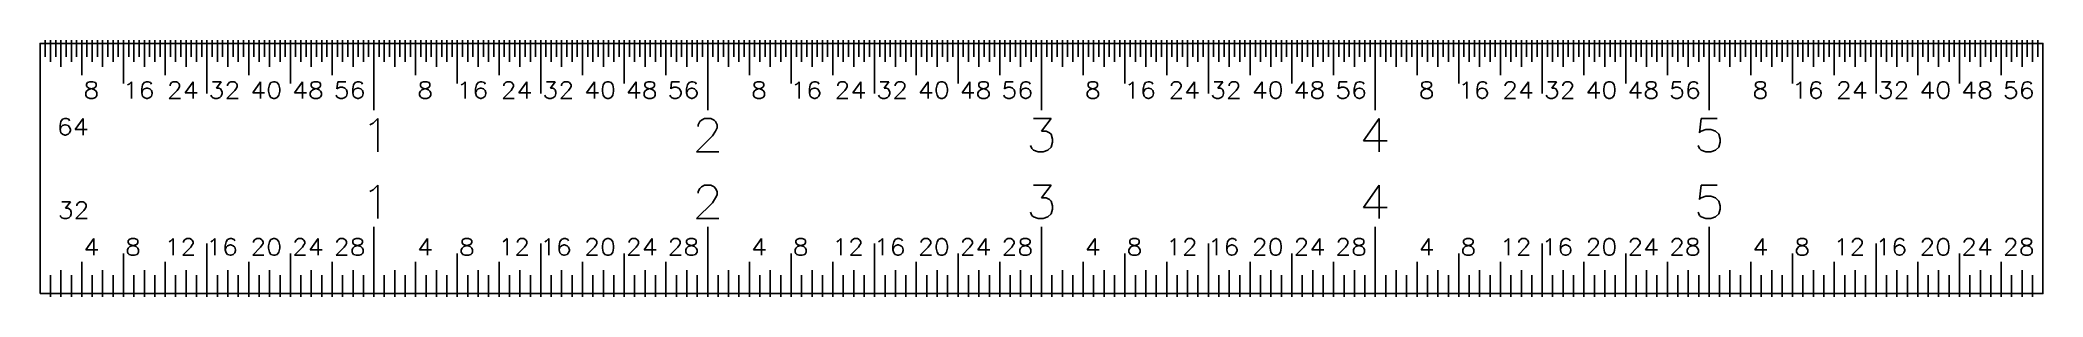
# Model space of a CAD drawing. Header units: inches. Extents: x 0 to 6, y -0.01 to 0.76.
import ezdxf

# ---------------------------------------------------------------- set-up
doc = ezdxf.new("R2010")
doc.units = ezdxf.units.IN
doc.header["$MEASUREMENT"] = 0
doc.layers.add('ENGRAVE', color=1, linetype='Continuous')
doc.layers.add('OUTLINE', color=8, linetype='Continuous')

msp = doc.modelspace()

# ---------------------------------------------------------------- linework, layer by layer
at = {"layer": 'ENGRAVE'}
for points in [[(0.0156, 0.76), (0.0156, 0.71)], [(0.0312, 0.76), (0.0312, 0.695)], [(0.0469, 0.76), (0.0469, 0.71)], [(0.0625, 0.76), (0.0625, 0.68)], [(0.0781, 0.76), (0.0781, 0.71)], [(0.0938, 0.76), (0.0938, 0.695)], [(0.1094, 0.76), (0.1094, 0.71)], [(0.125, 0.76), (0.125, 0.655)], [(0.1406, 0.76), (0.1406, 0.71)], [(0.1562, 0.76), (0.1562, 0.695)], [(0.1719, 0.76), (0.1719, 0.71)], [(0.1875, 0.76), (0.1875, 0.68)], [(0.2031, 0.76), (0.2031, 0.71)], [(0.2188, 0.76), (0.2188, 0.695)], [(0.2344, 0.76), (0.2344, 0.71)], [(0.25, 0.76), (0.25, 0.63)], [(0.2656, 0.76), (0.2656, 0.71)], [(0.2812, 0.76), (0.2812, 0.695)], [(0.2969, 0.76), (0.2969, 0.71)], [(0.3125, 0.76), (0.3125, 0.68)], [(0.3281, 0.76), (0.3281, 0.71)], [(0.3438, 0.76), (0.3438, 0.695)], [(0.3594, 0.76), (0.3594, 0.71)], [(0.375, 0.76), (0.375, 0.655)], [(0.3906, 0.76), (0.3906, 0.71)], [(0.4062, 0.76), (0.4062, 0.695)], [(0.4219, 0.76), (0.4219, 0.71)], [(0.4375, 0.76), (0.4375, 0.68)], [(0.4531, 0.76), (0.4531, 0.71)], [(0.4688, 0.76), (0.4688, 0.695)], [(0.4844, 0.76), (0.4844, 0.71)], [(0.5, 0.76), (0.5, 0.6)], [(0.5156, 0.76), (0.5156, 0.71)], [(0.5312, 0.76), (0.5312, 0.695)], [(0.5469, 0.76), (0.5469, 0.71)], [(0.5625, 0.76), (0.5625, 0.68)], [(0.5781, 0.76), (0.5781, 0.71)], [(0.5938, 0.76), (0.5938, 0.695)], [(0.6094, 0.76), (0.6094, 0.71)], [(0.625, 0.76), (0.625, 0.655)], [(0.6406, 0.76), (0.6406, 0.71)], [(0.6562, 0.76), (0.6562, 0.695)], [(0.6719, 0.76), (0.6719, 0.71)], [(0.6875, 0.76), (0.6875, 0.68)], [(0.7031, 0.76), (0.7031, 0.71)], [(0.7188, 0.76), (0.7188, 0.695)], [(0.7344, 0.76), (0.7344, 0.71)], [(0.75, 0.76), (0.75, 0.63)], [(0.7656, 0.76), (0.7656, 0.71)], [(0.7812, 0.76), (0.7812, 0.695)], [(0.7969, 0.76), (0.7969, 0.71)], [(0.8125, 0.76), (0.8125, 0.68)], [(0.8281, 0.76), (0.8281, 0.71)], [(0.8438, 0.76), (0.8438, 0.695)], [(0.8594, 0.76), (0.8594, 0.71)], [(0.875, 0.76), (0.875, 0.655)], [(0.8906, 0.76), (0.8906, 0.71)], [(0.9062, 0.76), (0.9062, 0.695)], [(0.9219, 0.76), (0.9219, 0.71)], [(0.9375, 0.76), (0.9375, 0.68)], [(0.9531, 0.76), (0.9531, 0.71)], [(0.9688, 0.76), (0.9688, 0.695)], [(0.9844, 0.76), (0.9844, 0.71)], [(1, 0.76), (1, 0.55)], [(1.0156, 0.76), (1.0156, 0.71)], [(1.0312, 0.76), (1.0312, 0.695)], [(1.0469, 0.76), (1.0469, 0.71)], [(1.0625, 0.76), (1.0625, 0.68)], [(1.0781, 0.76), (1.0781, 0.71)], [(1.0938, 0.76), (1.0938, 0.695)], [(1.1094, 0.76), (1.1094, 0.71)], [(1.125, 0.76), (1.125, 0.655)], [(1.1406, 0.76), (1.1406, 0.71)], [(1.1562, 0.76), (1.1562, 0.695)], [(1.1719, 0.76), (1.1719, 0.71)], [(1.1875, 0.76), (1.1875, 0.68)], [(1.2031, 0.76), (1.2031, 0.71)], [(1.2188, 0.76), (1.2188, 0.695)], [(1.2344, 0.76), (1.2344, 0.71)], [(1.25, 0.76), (1.25, 0.63)], [(1.2656, 0.76), (1.2656, 0.71)], [(1.2812, 0.76), (1.2812, 0.695)], [(1.2969, 0.76), (1.2969, 0.71)], [(1.3125, 0.76), (1.3125, 0.68)], [(1.3281, 0.76), (1.3281, 0.71)], [(1.3438, 0.76), (1.3438, 0.695)], [(1.3594, 0.76), (1.3594, 0.71)], [(1.375, 0.76), (1.375, 0.655)], [(1.3906, 0.76), (1.3906, 0.71)], [(1.4062, 0.76), (1.4062, 0.695)], [(1.4219, 0.76), (1.4219, 0.71)], [(1.4375, 0.76), (1.4375, 0.68)], [(1.4531, 0.76), (1.4531, 0.71)], [(1.4688, 0.76), (1.4688, 0.695)], [(1.4844, 0.76), (1.4844, 0.71)], [(1.5, 0.76), (1.5, 0.6)], [(1.5156, 0.76), (1.5156, 0.71)], [(1.5312, 0.76), (1.5312, 0.695)], [(1.5469, 0.76), (1.5469, 0.71)], [(1.5625, 0.76), (1.5625, 0.68)], [(1.5781, 0.76), (1.5781, 0.71)], [(1.5938, 0.76), (1.5938, 0.695)], [(1.6094, 0.76), (1.6094, 0.71)], [(1.625, 0.76), (1.625, 0.655)], [(1.6406, 0.76), (1.6406, 0.71)], [(1.6562, 0.76), (1.6562, 0.695)], [(1.6719, 0.76), (1.6719, 0.71)], [(1.6875, 0.76), (1.6875, 0.68)], [(1.7031, 0.76), (1.7031, 0.71)], [(1.7188, 0.76), (1.7188, 0.695)], [(1.7344, 0.76), (1.7344, 0.71)], [(1.75, 0.76), (1.75, 0.63)], [(1.7656, 0.76), (1.7656, 0.71)], [(1.7812, 0.76), (1.7812, 0.695)], [(1.7969, 0.76), (1.7969, 0.71)], [(1.8125, 0.76), (1.8125, 0.68)], [(1.8281, 0.76), (1.8281, 0.71)], [(1.8438, 0.76), (1.8438, 0.695)], [(1.8594, 0.76), (1.8594, 0.71)], [(1.875, 0.76), (1.875, 0.655)], [(1.8906, 0.76), (1.8906, 0.71)], [(1.9062, 0.76), (1.9062, 0.695)], [(1.9219, 0.76), (1.9219, 0.71)], [(1.9375, 0.76), (1.9375, 0.68)], [(1.9531, 0.76), (1.9531, 0.71)], [(1.9688, 0.76), (1.9688, 0.695)], [(1.9844, 0.76), (1.9844, 0.71)], [(2, 0.76), (2, 0.55)], [(2.0156, 0.76), (2.0156, 0.71)], [(2.0312, 0.76), (2.0312, 0.695)], [(2.0469, 0.76), (2.0469, 0.71)], [(2.0625, 0.76), (2.0625, 0.68)], [(2.0781, 0.76), (2.0781, 0.71)], [(2.0938, 0.76), (2.0938, 0.695)], [(2.1094, 0.76), (2.1094, 0.71)], [(2.125, 0.76), (2.125, 0.655)], [(2.1406, 0.76), (2.1406, 0.71)], [(2.1562, 0.76), (2.1562, 0.695)], [(2.1719, 0.76), (2.1719, 0.71)], [(2.1875, 0.76), (2.1875, 0.68)], [(2.2031, 0.76), (2.2031, 0.71)], [(2.2188, 0.76), (2.2188, 0.695)], [(2.2344, 0.76), (2.2344, 0.71)], [(2.25, 0.76), (2.25, 0.63)], [(2.2656, 0.76), (2.2656, 0.71)], [(2.2812, 0.76), (2.2812, 0.695)], [(2.2969, 0.76), (2.2969, 0.71)], [(2.3125, 0.76), (2.3125, 0.68)], [(2.3281, 0.76), (2.3281, 0.71)], [(2.3438, 0.76), (2.3438, 0.695)], [(2.3594, 0.76), (2.3594, 0.71)], [(2.375, 0.76), (2.375, 0.655)], [(2.3906, 0.76), (2.3906, 0.71)], [(2.4062, 0.76), (2.4062, 0.695)], [(2.4219, 0.76), (2.4219, 0.71)], [(2.4375, 0.76), (2.4375, 0.68)], [(2.4531, 0.76), (2.4531, 0.71)], [(2.4688, 0.76), (2.4688, 0.695)], [(2.4844, 0.76), (2.4844, 0.71)], [(2.5, 0.76), (2.5, 0.6)], [(2.5156, 0.76), (2.5156, 0.71)], [(2.5312, 0.76), (2.5312, 0.695)], [(2.5469, 0.76), (2.5469, 0.71)], [(2.5625, 0.76), (2.5625, 0.68)], [(2.5781, 0.76), (2.5781, 0.71)], [(2.5938, 0.76), (2.5938, 0.695)], [(2.6094, 0.76), (2.6094, 0.71)], [(2.625, 0.76), (2.625, 0.655)], [(2.6406, 0.76), (2.6406, 0.71)], [(2.6562, 0.76), (2.6562, 0.695)], [(2.6719, 0.76), (2.6719, 0.71)], [(2.6875, 0.76), (2.6875, 0.68)], [(2.7031, 0.76), (2.7031, 0.71)], [(2.7188, 0.76), (2.7188, 0.695)], [(2.7344, 0.76), (2.7344, 0.71)], [(2.75, 0.76), (2.75, 0.63)], [(2.7656, 0.76), (2.7656, 0.71)], [(2.7812, 0.76), (2.7812, 0.695)], [(2.7969, 0.76), (2.7969, 0.71)], [(2.8125, 0.76), (2.8125, 0.68)], [(2.8281, 0.76), (2.8281, 0.71)], [(2.8438, 0.76), (2.8438, 0.695)], [(2.8594, 0.76), (2.8594, 0.71)], [(2.875, 0.76), (2.875, 0.655)], [(2.8906, 0.76), (2.8906, 0.71)], [(2.9062, 0.76), (2.9062, 0.695)], [(2.9219, 0.76), (2.9219, 0.71)], [(2.9375, 0.76), (2.9375, 0.68)], [(2.9531, 0.76), (2.9531, 0.71)], [(2.9688, 0.76), (2.9688, 0.695)], [(2.9844, 0.76), (2.9844, 0.71)], [(3, 0.76), (3, 0.55)], [(3.0156, 0.76), (3.0156, 0.71)], [(3.0312, 0.76), (3.0312, 0.695)], [(3.0469, 0.76), (3.0469, 0.71)], [(3.0625, 0.76), (3.0625, 0.68)], [(3.0781, 0.76), (3.0781, 0.71)], [(3.0938, 0.76), (3.0938, 0.695)], [(3.1094, 0.76), (3.1094, 0.71)], [(3.125, 0.76), (3.125, 0.655)], [(3.1406, 0.76), (3.1406, 0.71)], [(3.1562, 0.76), (3.1562, 0.695)], [(3.1719, 0.76), (3.1719, 0.71)], [(3.1875, 0.76), (3.1875, 0.68)], [(3.2031, 0.76), (3.2031, 0.71)], [(3.2188, 0.76), (3.2188, 0.695)], [(3.2344, 0.76), (3.2344, 0.71)], [(3.25, 0.76), (3.25, 0.63)], [(3.2656, 0.76), (3.2656, 0.71)], [(3.2812, 0.76), (3.2812, 0.695)], [(3.2969, 0.76), (3.2969, 0.71)], [(3.3125, 0.76), (3.3125, 0.68)], [(3.3281, 0.76), (3.3281, 0.71)], [(3.3438, 0.76), (3.3438, 0.695)], [(3.3594, 0.76), (3.3594, 0.71)], [(3.375, 0.76), (3.375, 0.655)], [(3.3906, 0.76), (3.3906, 0.71)], [(3.4062, 0.76), (3.4062, 0.695)], [(3.4219, 0.76), (3.4219, 0.71)], [(3.4375, 0.76), (3.4375, 0.68)], [(3.4531, 0.76), (3.4531, 0.71)], [(3.4688, 0.76), (3.4688, 0.695)], [(3.4844, 0.76), (3.4844, 0.71)], [(3.5, 0.76), (3.5, 0.6)], [(3.5156, 0.76), (3.5156, 0.71)], [(3.5312, 0.76), (3.5312, 0.695)], [(3.5469, 0.76), (3.5469, 0.71)], [(3.5625, 0.76), (3.5625, 0.68)], [(3.5781, 0.76), (3.5781, 0.71)], [(3.5938, 0.76), (3.5938, 0.695)], [(3.6094, 0.76), (3.6094, 0.71)], [(3.625, 0.76), (3.625, 0.655)], [(3.6406, 0.76), (3.6406, 0.71)], [(3.6562, 0.76), (3.6562, 0.695)], [(3.6719, 0.76), (3.6719, 0.71)], [(3.6875, 0.76), (3.6875, 0.68)], [(3.7031, 0.76), (3.7031, 0.71)], [(3.7188, 0.76), (3.7188, 0.695)], [(3.7344, 0.76), (3.7344, 0.71)], [(3.75, 0.76), (3.75, 0.63)], [(3.7656, 0.76), (3.7656, 0.71)], [(3.7812, 0.76), (3.7812, 0.695)], [(3.7969, 0.76), (3.7969, 0.71)], [(3.8125, 0.76), (3.8125, 0.68)], [(3.8281, 0.76), (3.8281, 0.71)], [(3.8438, 0.76), (3.8438, 0.695)], [(3.8594, 0.76), (3.8594, 0.71)], [(3.875, 0.76), (3.875, 0.655)], [(3.8906, 0.76), (3.8906, 0.71)], [(3.9062, 0.76), (3.9062, 0.695)], [(3.9219, 0.76), (3.9219, 0.71)], [(3.9375, 0.76), (3.9375, 0.68)], [(3.9531, 0.76), (3.9531, 0.71)], [(3.9688, 0.76), (3.9688, 0.695)], [(3.9844, 0.76), (3.9844, 0.71)], [(4, 0.76), (4, 0.55)], [(4.0156, 0.76), (4.0156, 0.71)], [(4.0312, 0.76), (4.0312, 0.695)], [(4.0469, 0.76), (4.0469, 0.71)], [(4.0625, 0.76), (4.0625, 0.68)], [(4.0781, 0.76), (4.0781, 0.71)], [(4.0938, 0.76), (4.0938, 0.695)], [(4.1094, 0.76), (4.1094, 0.71)], [(4.125, 0.76), (4.125, 0.655)], [(4.1406, 0.76), (4.1406, 0.71)], [(4.1562, 0.76), (4.1562, 0.695)], [(4.1719, 0.76), (4.1719, 0.71)], [(4.1875, 0.76), (4.1875, 0.68)], [(4.2031, 0.76), (4.2031, 0.71)], [(4.2188, 0.76), (4.2188, 0.695)], [(4.2344, 0.76), (4.2344, 0.71)], [(4.25, 0.76), (4.25, 0.63)], [(4.2656, 0.76), (4.2656, 0.71)], [(4.2812, 0.76), (4.2812, 0.695)], [(4.2969, 0.76), (4.2969, 0.71)], [(4.3125, 0.76), (4.3125, 0.68)], [(4.3281, 0.76), (4.3281, 0.71)], [(4.3438, 0.76), (4.3438, 0.695)], [(4.3594, 0.76), (4.3594, 0.71)], [(4.375, 0.76), (4.375, 0.655)], [(4.3906, 0.76), (4.3906, 0.71)], [(4.4062, 0.76), (4.4062, 0.695)], [(4.4219, 0.76), (4.4219, 0.71)], [(4.4375, 0.76), (4.4375, 0.68)], [(4.4531, 0.76), (4.4531, 0.71)], [(4.4688, 0.76), (4.4688, 0.695)], [(4.4844, 0.76), (4.4844, 0.71)], [(4.5, 0.76), (4.5, 0.6)], [(4.5156, 0.76), (4.5156, 0.71)], [(4.5312, 0.76), (4.5312, 0.695)], [(4.5469, 0.76), (4.5469, 0.71)], [(4.5625, 0.76), (4.5625, 0.68)], [(4.5781, 0.76), (4.5781, 0.71)], [(4.5938, 0.76), (4.5938, 0.695)], [(4.6094, 0.76), (4.6094, 0.71)], [(4.625, 0.76), (4.625, 0.655)], [(4.6406, 0.76), (4.6406, 0.71)], [(4.6562, 0.76), (4.6562, 0.695)], [(4.6719, 0.76), (4.6719, 0.71)], [(4.6875, 0.76), (4.6875, 0.68)], [(4.7031, 0.76), (4.7031, 0.71)], [(4.7188, 0.76), (4.7188, 0.695)], [(4.7344, 0.76), (4.7344, 0.71)], [(4.75, 0.76), (4.75, 0.63)], [(4.7656, 0.76), (4.7656, 0.71)], [(4.7812, 0.76), (4.7812, 0.695)], [(4.7969, 0.76), (4.7969, 0.71)], [(4.8125, 0.76), (4.8125, 0.68)], [(4.8281, 0.76), (4.8281, 0.71)], [(4.8438, 0.76), (4.8438, 0.695)], [(4.8594, 0.76), (4.8594, 0.71)], [(4.875, 0.76), (4.875, 0.655)], [(4.8906, 0.76), (4.8906, 0.71)], [(4.9062, 0.76), (4.9062, 0.695)], [(4.9219, 0.76), (4.9219, 0.71)], [(4.9375, 0.76), (4.9375, 0.68)], [(4.9531, 0.76), (4.9531, 0.71)], [(4.9688, 0.76), (4.9688, 0.695)], [(4.9844, 0.76), (4.9844, 0.71)], [(5, 0.76), (5, 0.55)], [(5.0156, 0.76), (5.0156, 0.71)], [(5.0312, 0.76), (5.0312, 0.695)], [(5.0469, 0.76), (5.0469, 0.71)], [(5.0625, 0.76), (5.0625, 0.68)], [(5.0781, 0.76), (5.0781, 0.71)], [(5.0938, 0.76), (5.0938, 0.695)], [(5.1094, 0.76), (5.1094, 0.71)], [(5.125, 0.76), (5.125, 0.655)], [(5.1406, 0.76), (5.1406, 0.71)], [(5.1562, 0.76), (5.1562, 0.695)], [(5.1719, 0.76), (5.1719, 0.71)], [(5.1875, 0.76), (5.1875, 0.68)], [(5.2031, 0.76), (5.2031, 0.71)], [(5.2188, 0.76), (5.2188, 0.695)], [(5.2344, 0.76), (5.2344, 0.71)], [(5.25, 0.76), (5.25, 0.63)], [(5.2656, 0.76), (5.2656, 0.71)], [(5.2812, 0.76), (5.2812, 0.695)], [(5.2969, 0.76), (5.2969, 0.71)], [(5.3125, 0.76), (5.3125, 0.68)], [(5.3281, 0.76), (5.3281, 0.71)], [(5.3438, 0.76), (5.3438, 0.695)], [(5.3594, 0.76), (5.3594, 0.71)], [(5.375, 0.76), (5.375, 0.655)], [(5.3906, 0.76), (5.3906, 0.71)], [(5.4062, 0.76), (5.4062, 0.695)], [(5.4219, 0.76), (5.4219, 0.71)], [(5.4375, 0.76), (5.4375, 0.68)], [(5.4531, 0.76), (5.4531, 0.71)], [(5.4688, 0.76), (5.4688, 0.695)], [(5.4844, 0.76), (5.4844, 0.71)], [(5.5, 0.76), (5.5, 0.6)], [(5.5156, 0.76), (5.5156, 0.71)], [(5.5312, 0.76), (5.5312, 0.695)], [(5.5469, 0.76), (5.5469, 0.71)], [(5.5625, 0.76), (5.5625, 0.68)], [(5.5781, 0.76), (5.5781, 0.71)], [(5.5938, 0.76), (5.5938, 0.695)], [(5.6094, 0.76), (5.6094, 0.71)], [(5.625, 0.76), (5.625, 0.655)], [(5.6406, 0.76), (5.6406, 0.71)], [(5.6562, 0.76), (5.6562, 0.695)], [(5.6719, 0.76), (5.6719, 0.71)], [(5.6875, 0.76), (5.6875, 0.68)], [(5.7031, 0.76), (5.7031, 0.71)], [(5.7188, 0.76), (5.7188, 0.695)], [(5.7344, 0.76), (5.7344, 0.71)], [(5.75, 0.76), (5.75, 0.63)], [(5.7656, 0.76), (5.7656, 0.71)], [(5.7812, 0.76), (5.7812, 0.695)], [(5.7969, 0.76), (5.7969, 0.71)], [(5.8125, 0.76), (5.8125, 0.68)], [(5.8281, 0.76), (5.8281, 0.71)], [(5.8438, 0.76), (5.8438, 0.695)], [(5.8594, 0.76), (5.8594, 0.71)], [(5.875, 0.76), (5.875, 0.655)], [(5.8906, 0.76), (5.8906, 0.71)], [(5.9062, 0.76), (5.9062, 0.695)], [(5.9219, 0.76), (5.9219, 0.71)], [(5.9375, 0.76), (5.9375, 0.68)], [(5.9531, 0.76), (5.9531, 0.71)], [(5.9688, 0.76), (5.9688, 0.695)], [(5.9844, 0.76), (5.9844, 0.71)], [(0.137, 0.6017), (0.1394, 0.6064)], [(0.137, 0.5945), (0.137, 0.6017)], [(0.1418, 0.6326), (0.1394, 0.6279)], [(0.1394, 0.6279), (0.1394, 0.6231)], [(0.1394, 0.6231), (0.1418, 0.6183)], [(0.1394, 0.6064), (0.1441, 0.6112)], [(0.1489, 0.635), (0.1418, 0.6326)], [(0.1418, 0.6183), (0.1465, 0.616)], [(0.1441, 0.6112), (0.1513, 0.6136)], [(0.1465, 0.616), (0.156, 0.6136)], [(0.1584, 0.635), (0.1489, 0.635)], [(0.1513, 0.6136), (0.1608, 0.616)], [(0.156, 0.6136), (0.1632, 0.6112)], [(0.1656, 0.6326), (0.1584, 0.635)], [(0.1608, 0.616), (0.1656, 0.6183)], [(0.1632, 0.6112), (0.168, 0.6064)], [(0.168, 0.6279), (0.1656, 0.6326)], [(0.1656, 0.6183), (0.168, 0.6231)], [(0.168, 0.6231), (0.168, 0.6279)], [(0.168, 0.6064), (0.1703, 0.6017)], [(0.1703, 0.6017), (0.1703, 0.5945)], [(0.262, 0.6255), (0.2668, 0.6279)], [(0.2668, 0.6279), (0.2739, 0.635)], [(0.2739, 0.635), (0.2739, 0.585)], [(0.3072, 0.6255), (0.3049, 0.6136)], [(0.3049, 0.6136), (0.3049, 0.6017)], [(0.3072, 0.6088), (0.3049, 0.6017)], [(0.3049, 0.6017), (0.3072, 0.5921)], [(0.312, 0.6326), (0.3072, 0.6255)], [(0.312, 0.6136), (0.3072, 0.6088)], [(0.3191, 0.635), (0.312, 0.6326)], [(0.3191, 0.616), (0.312, 0.6136)], [(0.3239, 0.635), (0.3191, 0.635)], [(0.3215, 0.616), (0.3191, 0.616)], [(0.3287, 0.6136), (0.3215, 0.616)], [(0.331, 0.6326), (0.3239, 0.635)], [(0.3334, 0.6088), (0.3287, 0.6136)], [(0.3334, 0.6279), (0.331, 0.6326)], [(0.3358, 0.6017), (0.3334, 0.6088)], [(0.3358, 0.5993), (0.3358, 0.6017)], [(0.4108, 0.6088), (0.387, 0.585)], [(0.3894, 0.6255), (0.3918, 0.6302)], [(0.3894, 0.6231), (0.3894, 0.6255)], [(0.3918, 0.6302), (0.3941, 0.6326)], [(0.3941, 0.6326), (0.3989, 0.635)], [(0.3989, 0.635), (0.4084, 0.635)], [(0.4084, 0.635), (0.4132, 0.6326)], [(0.4156, 0.616), (0.4108, 0.6088)], [(0.4132, 0.6326), (0.4156, 0.6302)], [(0.4156, 0.6302), (0.418, 0.6255)], [(0.418, 0.6207), (0.4156, 0.616)], [(0.418, 0.6255), (0.418, 0.6207)], [(0.4584, 0.635), (0.4346, 0.6017)], [(0.4346, 0.6017), (0.4703, 0.6017)], [(0.4584, 0.635), (0.4584, 0.585)], [(0.5168, 0.635), (0.543, 0.635)], [(0.543, 0.635), (0.5287, 0.616)], [(0.5287, 0.616), (0.5358, 0.616)], [(0.5358, 0.616), (0.5406, 0.6136)], [(0.5406, 0.6136), (0.543, 0.6112)], [(0.543, 0.6112), (0.5453, 0.604)], [(0.5453, 0.604), (0.5453, 0.5993)], [(0.5834, 0.6088), (0.5596, 0.585)], [(0.562, 0.6255), (0.5644, 0.6302)], [(0.562, 0.6231), (0.562, 0.6255)], [(0.5644, 0.6302), (0.5668, 0.6326)], [(0.5668, 0.6326), (0.5715, 0.635)], [(0.5715, 0.635), (0.581, 0.635)], [(0.581, 0.635), (0.5858, 0.6326)], [(0.5882, 0.616), (0.5834, 0.6088)], [(0.5858, 0.6326), (0.5882, 0.6302)], [(0.5882, 0.6302), (0.5906, 0.6255)], [(0.5906, 0.6207), (0.5882, 0.616)], [(0.5906, 0.6255), (0.5906, 0.6207)], [(0.6608, 0.635), (0.637, 0.6017)], [(0.637, 0.6017), (0.6727, 0.6017)], [(0.6608, 0.635), (0.6608, 0.585)], [(0.687, 0.6255), (0.6846, 0.6136)], [(0.6846, 0.6136), (0.6846, 0.6064)], [(0.6846, 0.6064), (0.687, 0.5945)], [(0.6918, 0.6326), (0.687, 0.6255)], [(0.6989, 0.635), (0.6918, 0.6326)], [(0.7037, 0.635), (0.6989, 0.635)], [(0.7108, 0.6326), (0.7037, 0.635)], [(0.7156, 0.6255), (0.7108, 0.6326)], [(0.718, 0.6136), (0.7156, 0.6255)], [(0.7156, 0.5945), (0.718, 0.6064)], [(0.718, 0.6064), (0.718, 0.6136)], [(0.7858, 0.635), (0.762, 0.6017)], [(0.762, 0.6017), (0.7977, 0.6017)], [(0.7858, 0.635), (0.7858, 0.585)], [(0.8096, 0.6017), (0.812, 0.6064)], [(0.8096, 0.5945), (0.8096, 0.6017)], [(0.8144, 0.6326), (0.812, 0.6279)], [(0.812, 0.6279), (0.812, 0.6231)], [(0.812, 0.6231), (0.8144, 0.6183)], [(0.812, 0.6064), (0.8168, 0.6112)], [(0.8215, 0.635), (0.8144, 0.6326)], [(0.8144, 0.6183), (0.8191, 0.616)], [(0.8168, 0.6112), (0.8239, 0.6136)], [(0.8191, 0.616), (0.8287, 0.6136)], [(0.831, 0.635), (0.8215, 0.635)], [(0.8239, 0.6136), (0.8334, 0.616)], [(0.8287, 0.6136), (0.8358, 0.6112)], [(0.8382, 0.6326), (0.831, 0.635)], [(0.8334, 0.616), (0.8382, 0.6183)], [(0.8358, 0.6112), (0.8406, 0.6064)], [(0.8406, 0.6279), (0.8382, 0.6326)], [(0.8382, 0.6183), (0.8406, 0.6231)], [(0.8406, 0.6231), (0.8406, 0.6279)], [(0.8406, 0.6064), (0.843, 0.6017)], [(0.843, 0.6017), (0.843, 0.5945)], [(0.8918, 0.635), (0.8894, 0.6136)], [(0.8894, 0.6136), (0.8918, 0.616)], [(0.9156, 0.635), (0.8918, 0.635)], [(0.8918, 0.616), (0.8989, 0.6183)], [(0.8989, 0.6183), (0.906, 0.6183)], [(0.906, 0.6183), (0.9132, 0.616)], [(0.9132, 0.616), (0.918, 0.6112)], [(0.918, 0.6112), (0.9203, 0.604)], [(0.9203, 0.604), (0.9203, 0.5993)], [(0.9394, 0.6255), (0.937, 0.6136)], [(0.937, 0.6136), (0.937, 0.6017)], [(0.9394, 0.6088), (0.937, 0.6017)], [(0.937, 0.6017), (0.9394, 0.5921)], [(0.9441, 0.6326), (0.9394, 0.6255)], [(0.9441, 0.6136), (0.9394, 0.6088)], [(0.9513, 0.635), (0.9441, 0.6326)], [(0.9513, 0.616), (0.9441, 0.6136)], [(0.956, 0.635), (0.9513, 0.635)], [(0.9537, 0.616), (0.9513, 0.616)], [(0.9608, 0.6136), (0.9537, 0.616)], [(0.9632, 0.6326), (0.956, 0.635)], [(0.9656, 0.6088), (0.9608, 0.6136)], [(0.9656, 0.6279), (0.9632, 0.6326)], [(0.968, 0.6017), (0.9656, 0.6088)], [(0.968, 0.5993), (0.968, 0.6017)], [(1.137, 0.6017), (1.1394, 0.6064)], [(1.137, 0.5945), (1.137, 0.6017)], [(1.1418, 0.6326), (1.1394, 0.6279)], [(1.1394, 0.6279), (1.1394, 0.6231)], [(1.1394, 0.6231), (1.1418, 0.6183)], [(1.1394, 0.6064), (1.1441, 0.6112)], [(1.1489, 0.635), (1.1418, 0.6326)], [(1.1418, 0.6183), (1.1465, 0.616)], [(1.1441, 0.6112), (1.1513, 0.6136)], [(1.1465, 0.616), (1.156, 0.6136)], [(1.1584, 0.635), (1.1489, 0.635)], [(1.1513, 0.6136), (1.1608, 0.616)], [(1.156, 0.6136), (1.1632, 0.6112)], [(1.1656, 0.6326), (1.1584, 0.635)], [(1.1608, 0.616), (1.1656, 0.6183)], [(1.1632, 0.6112), (1.168, 0.6064)], [(1.168, 0.6279), (1.1656, 0.6326)], [(1.1656, 0.6183), (1.168, 0.6231)], [(1.168, 0.6231), (1.168, 0.6279)], [(1.168, 0.6064), (1.1703, 0.6017)], [(1.1703, 0.6017), (1.1703, 0.5945)], [(1.262, 0.6255), (1.2668, 0.6279)], [(1.2668, 0.6279), (1.2739, 0.635)], [(1.2739, 0.635), (1.2739, 0.585)], [(1.3072, 0.6255), (1.3049, 0.6136)], [(1.3049, 0.6136), (1.3049, 0.6017)], [(1.3072, 0.6088), (1.3049, 0.6017)], [(1.3049, 0.6017), (1.3072, 0.5921)], [(1.312, 0.6326), (1.3072, 0.6255)], [(1.312, 0.6136), (1.3072, 0.6088)], [(1.3191, 0.635), (1.312, 0.6326)], [(1.3191, 0.616), (1.312, 0.6136)], [(1.3239, 0.635), (1.3191, 0.635)], [(1.3215, 0.616), (1.3191, 0.616)], [(1.3287, 0.6136), (1.3215, 0.616)], [(1.331, 0.6326), (1.3239, 0.635)], [(1.3334, 0.6088), (1.3287, 0.6136)], [(1.3334, 0.6279), (1.331, 0.6326)], [(1.3358, 0.6017), (1.3334, 0.6088)], [(1.3358, 0.5993), (1.3358, 0.6017)], [(1.4108, 0.6088), (1.387, 0.585)], [(1.3894, 0.6255), (1.3918, 0.6302)], [(1.3894, 0.6231), (1.3894, 0.6255)], [(1.3918, 0.6302), (1.3941, 0.6326)], [(1.3941, 0.6326), (1.3989, 0.635)], [(1.3989, 0.635), (1.4084, 0.635)], [(1.4084, 0.635), (1.4132, 0.6326)], [(1.4156, 0.616), (1.4108, 0.6088)], [(1.4132, 0.6326), (1.4156, 0.6302)], [(1.4156, 0.6302), (1.418, 0.6255)], [(1.418, 0.6207), (1.4156, 0.616)], [(1.418, 0.6255), (1.418, 0.6207)], [(1.4584, 0.635), (1.4346, 0.6017)], [(1.4346, 0.6017), (1.4703, 0.6017)], [(1.4584, 0.635), (1.4584, 0.585)], [(1.5168, 0.635), (1.543, 0.635)], [(1.543, 0.635), (1.5287, 0.616)], [(1.5287, 0.616), (1.5358, 0.616)], [(1.5358, 0.616), (1.5406, 0.6136)], [(1.5406, 0.6136), (1.543, 0.6112)], [(1.543, 0.6112), (1.5453, 0.604)], [(1.5453, 0.604), (1.5453, 0.5993)], [(1.5834, 0.6088), (1.5596, 0.585)], [(1.562, 0.6255), (1.5644, 0.6302)], [(1.562, 0.6231), (1.562, 0.6255)], [(1.5644, 0.6302), (1.5668, 0.6326)], [(1.5668, 0.6326), (1.5715, 0.635)], [(1.5715, 0.635), (1.581, 0.635)], [(1.581, 0.635), (1.5858, 0.6326)], [(1.5882, 0.616), (1.5834, 0.6088)], [(1.5858, 0.6326), (1.5882, 0.6302)], [(1.5882, 0.6302), (1.5906, 0.6255)], [(1.5906, 0.6207), (1.5882, 0.616)], [(1.5906, 0.6255), (1.5906, 0.6207)], [(1.6608, 0.635), (1.637, 0.6017)], [(1.637, 0.6017), (1.6727, 0.6017)], [(1.6608, 0.635), (1.6608, 0.585)], [(1.687, 0.6255), (1.6846, 0.6136)], [(1.6846, 0.6136), (1.6846, 0.6064)], [(1.6846, 0.6064), (1.687, 0.5945)], [(1.6918, 0.6326), (1.687, 0.6255)], [(1.6989, 0.635), (1.6918, 0.6326)], [(1.7037, 0.635), (1.6989, 0.635)], [(1.7108, 0.6326), (1.7037, 0.635)], [(1.7156, 0.6255), (1.7108, 0.6326)], [(1.718, 0.6136), (1.7156, 0.6255)], [(1.7156, 0.5945), (1.718, 0.6064)], [(1.718, 0.6064), (1.718, 0.6136)], [(1.7858, 0.635), (1.762, 0.6017)], [(1.762, 0.6017), (1.7977, 0.6017)], [(1.7858, 0.635), (1.7858, 0.585)], [(1.8096, 0.6017), (1.812, 0.6064)], [(1.8096, 0.5945), (1.8096, 0.6017)], [(1.8144, 0.6326), (1.812, 0.6279)], [(1.812, 0.6279), (1.812, 0.6231)], [(1.812, 0.6231), (1.8144, 0.6183)], [(1.812, 0.6064), (1.8168, 0.6112)], [(1.8215, 0.635), (1.8144, 0.6326)], [(1.8144, 0.6183), (1.8191, 0.616)], [(1.8168, 0.6112), (1.8239, 0.6136)], [(1.8191, 0.616), (1.8287, 0.6136)], [(1.831, 0.635), (1.8215, 0.635)], [(1.8239, 0.6136), (1.8334, 0.616)], [(1.8287, 0.6136), (1.8358, 0.6112)], [(1.8382, 0.6326), (1.831, 0.635)], [(1.8334, 0.616), (1.8382, 0.6183)], [(1.8358, 0.6112), (1.8406, 0.6064)], [(1.8406, 0.6279), (1.8382, 0.6326)], [(1.8382, 0.6183), (1.8406, 0.6231)], [(1.8406, 0.6231), (1.8406, 0.6279)], [(1.8406, 0.6064), (1.843, 0.6017)], [(1.843, 0.6017), (1.843, 0.5945)], [(1.8918, 0.635), (1.8894, 0.6136)], [(1.8894, 0.6136), (1.8918, 0.616)], [(1.9156, 0.635), (1.8918, 0.635)], [(1.8918, 0.616), (1.8989, 0.6183)], [(1.8989, 0.6183), (1.906, 0.6183)], [(1.906, 0.6183), (1.9132, 0.616)], [(1.9132, 0.616), (1.918, 0.6112)], [(1.918, 0.6112), (1.9203, 0.604)], [(1.9203, 0.604), (1.9203, 0.5993)], [(1.9394, 0.6255), (1.937, 0.6136)], [(1.937, 0.6136), (1.937, 0.6017)], [(1.9394, 0.6088), (1.937, 0.6017)], [(1.937, 0.6017), (1.9394, 0.5921)], [(1.9441, 0.6326), (1.9394, 0.6255)], [(1.9441, 0.6136), (1.9394, 0.6088)], [(1.9513, 0.635), (1.9441, 0.6326)], [(1.9513, 0.616), (1.9441, 0.6136)], [(1.956, 0.635), (1.9513, 0.635)], [(1.9537, 0.616), (1.9513, 0.616)], [(1.9608, 0.6136), (1.9537, 0.616)], [(1.9632, 0.6326), (1.956, 0.635)], [(1.9656, 0.6088), (1.9608, 0.6136)], [(1.9656, 0.6279), (1.9632, 0.6326)], [(1.968, 0.6017), (1.9656, 0.6088)], [(1.968, 0.5993), (1.968, 0.6017)], [(2.137, 0.6017), (2.1394, 0.6064)], [(2.137, 0.5945), (2.137, 0.6017)], [(2.1418, 0.6326), (2.1394, 0.6279)], [(2.1394, 0.6279), (2.1394, 0.6231)], [(2.1394, 0.6231), (2.1418, 0.6183)], [(2.1394, 0.6064), (2.1441, 0.6112)], [(2.1489, 0.635), (2.1418, 0.6326)], [(2.1418, 0.6183), (2.1465, 0.616)], [(2.1441, 0.6112), (2.1513, 0.6136)], [(2.1465, 0.616), (2.156, 0.6136)], [(2.1584, 0.635), (2.1489, 0.635)], [(2.1513, 0.6136), (2.1608, 0.616)], [(2.156, 0.6136), (2.1632, 0.6112)], [(2.1656, 0.6326), (2.1584, 0.635)], [(2.1608, 0.616), (2.1656, 0.6183)], [(2.1632, 0.6112), (2.168, 0.6064)], [(2.168, 0.6279), (2.1656, 0.6326)], [(2.1656, 0.6183), (2.168, 0.6231)], [(2.168, 0.6231), (2.168, 0.6279)], [(2.168, 0.6064), (2.1703, 0.6017)], [(2.1703, 0.6017), (2.1703, 0.5945)], [(2.262, 0.6255), (2.2668, 0.6279)], [(2.2668, 0.6279), (2.2739, 0.635)], [(2.2739, 0.635), (2.2739, 0.585)], [(2.3072, 0.6255), (2.3049, 0.6136)], [(2.3049, 0.6136), (2.3049, 0.6017)], [(2.3072, 0.6088), (2.3049, 0.6017)], [(2.3049, 0.6017), (2.3072, 0.5921)], [(2.312, 0.6326), (2.3072, 0.6255)], [(2.312, 0.6136), (2.3072, 0.6088)], [(2.3191, 0.635), (2.312, 0.6326)], [(2.3191, 0.616), (2.312, 0.6136)], [(2.3239, 0.635), (2.3191, 0.635)], [(2.3215, 0.616), (2.3191, 0.616)], [(2.3287, 0.6136), (2.3215, 0.616)], [(2.331, 0.6326), (2.3239, 0.635)], [(2.3334, 0.6088), (2.3287, 0.6136)], [(2.3334, 0.6279), (2.331, 0.6326)], [(2.3358, 0.6017), (2.3334, 0.6088)], [(2.3358, 0.5993), (2.3358, 0.6017)], [(2.4108, 0.6088), (2.387, 0.585)], [(2.3894, 0.6255), (2.3918, 0.6302)], [(2.3894, 0.6231), (2.3894, 0.6255)], [(2.3918, 0.6302), (2.3941, 0.6326)], [(2.3941, 0.6326), (2.3989, 0.635)], [(2.3989, 0.635), (2.4084, 0.635)], [(2.4084, 0.635), (2.4132, 0.6326)], [(2.4156, 0.616), (2.4108, 0.6088)], [(2.4132, 0.6326), (2.4156, 0.6302)], [(2.4156, 0.6302), (2.418, 0.6255)], [(2.418, 0.6207), (2.4156, 0.616)], [(2.418, 0.6255), (2.418, 0.6207)], [(2.4584, 0.635), (2.4346, 0.6017)], [(2.4346, 0.6017), (2.4703, 0.6017)], [(2.4584, 0.635), (2.4584, 0.585)], [(2.5168, 0.635), (2.543, 0.635)], [(2.543, 0.635), (2.5287, 0.616)], [(2.5287, 0.616), (2.5358, 0.616)], [(2.5358, 0.616), (2.5406, 0.6136)], [(2.5406, 0.6136), (2.543, 0.6112)], [(2.543, 0.6112), (2.5453, 0.604)], [(2.5453, 0.604), (2.5453, 0.5993)], [(2.5834, 0.6088), (2.5596, 0.585)], [(2.562, 0.6255), (2.5644, 0.6302)], [(2.562, 0.6231), (2.562, 0.6255)], [(2.5644, 0.6302), (2.5668, 0.6326)], [(2.5668, 0.6326), (2.5715, 0.635)], [(2.5715, 0.635), (2.581, 0.635)], [(2.581, 0.635), (2.5858, 0.6326)], [(2.5882, 0.616), (2.5834, 0.6088)], [(2.5858, 0.6326), (2.5882, 0.6302)], [(2.5882, 0.6302), (2.5906, 0.6255)], [(2.5906, 0.6207), (2.5882, 0.616)], [(2.5906, 0.6255), (2.5906, 0.6207)], [(2.6608, 0.635), (2.637, 0.6017)], [(2.637, 0.6017), (2.6727, 0.6017)], [(2.6608, 0.635), (2.6608, 0.585)], [(2.687, 0.6255), (2.6846, 0.6136)], [(2.6846, 0.6136), (2.6846, 0.6064)], [(2.6846, 0.6064), (2.687, 0.5945)], [(2.6918, 0.6326), (2.687, 0.6255)], [(2.6989, 0.635), (2.6918, 0.6326)], [(2.7037, 0.635), (2.6989, 0.635)], [(2.7108, 0.6326), (2.7037, 0.635)], [(2.7156, 0.6255), (2.7108, 0.6326)], [(2.718, 0.6136), (2.7156, 0.6255)], [(2.7156, 0.5945), (2.718, 0.6064)], [(2.718, 0.6064), (2.718, 0.6136)], [(2.7858, 0.635), (2.762, 0.6017)], [(2.762, 0.6017), (2.7977, 0.6017)], [(2.7858, 0.635), (2.7858, 0.585)], [(2.8096, 0.6017), (2.812, 0.6064)], [(2.8096, 0.5945), (2.8096, 0.6017)], [(2.8144, 0.6326), (2.812, 0.6279)], [(2.812, 0.6279), (2.812, 0.6231)], [(2.812, 0.6231), (2.8144, 0.6183)], [(2.812, 0.6064), (2.8168, 0.6112)], [(2.8215, 0.635), (2.8144, 0.6326)], [(2.8144, 0.6183), (2.8191, 0.616)], [(2.8168, 0.6112), (2.8239, 0.6136)], [(2.8191, 0.616), (2.8287, 0.6136)], [(2.831, 0.635), (2.8215, 0.635)], [(2.8239, 0.6136), (2.8334, 0.616)], [(2.8287, 0.6136), (2.8358, 0.6112)], [(2.8382, 0.6326), (2.831, 0.635)], [(2.8334, 0.616), (2.8382, 0.6183)], [(2.8358, 0.6112), (2.8406, 0.6064)], [(2.8406, 0.6279), (2.8382, 0.6326)], [(2.8382, 0.6183), (2.8406, 0.6231)], [(2.8406, 0.6231), (2.8406, 0.6279)], [(2.8406, 0.6064), (2.843, 0.6017)], [(2.843, 0.6017), (2.843, 0.5945)], [(2.8918, 0.635), (2.8894, 0.6136)], [(2.8894, 0.6136), (2.8918, 0.616)], [(2.9156, 0.635), (2.8918, 0.635)], [(2.8918, 0.616), (2.8989, 0.6183)], [(2.8989, 0.6183), (2.906, 0.6183)], [(2.906, 0.6183), (2.9132, 0.616)], [(2.9132, 0.616), (2.918, 0.6112)], [(2.918, 0.6112), (2.9203, 0.604)], [(2.9203, 0.604), (2.9203, 0.5993)], [(2.9394, 0.6255), (2.937, 0.6136)], [(2.937, 0.6136), (2.937, 0.6017)], [(2.9394, 0.6088), (2.937, 0.6017)], [(2.937, 0.6017), (2.9394, 0.5921)], [(2.9441, 0.6326), (2.9394, 0.6255)], [(2.9441, 0.6136), (2.9394, 0.6088)], [(2.9513, 0.635), (2.9441, 0.6326)], [(2.9513, 0.616), (2.9441, 0.6136)], [(2.956, 0.635), (2.9513, 0.635)], [(2.9537, 0.616), (2.9513, 0.616)], [(2.9608, 0.6136), (2.9537, 0.616)], [(2.9632, 0.6326), (2.956, 0.635)], [(2.9656, 0.6088), (2.9608, 0.6136)], [(2.9656, 0.6279), (2.9632, 0.6326)], [(2.968, 0.6017), (2.9656, 0.6088)], [(2.968, 0.5993), (2.968, 0.6017)], [(3.137, 0.6017), (3.1394, 0.6064)], [(3.137, 0.5945), (3.137, 0.6017)], [(3.1418, 0.6326), (3.1394, 0.6279)], [(3.1394, 0.6279), (3.1394, 0.6231)], [(3.1394, 0.6231), (3.1418, 0.6183)], [(3.1394, 0.6064), (3.1441, 0.6112)], [(3.1489, 0.635), (3.1418, 0.6326)], [(3.1418, 0.6183), (3.1465, 0.616)], [(3.1441, 0.6112), (3.1513, 0.6136)], [(3.1465, 0.616), (3.156, 0.6136)], [(3.1584, 0.635), (3.1489, 0.635)], [(3.1513, 0.6136), (3.1608, 0.616)], [(3.156, 0.6136), (3.1632, 0.6112)], [(3.1656, 0.6326), (3.1584, 0.635)], [(3.1608, 0.616), (3.1656, 0.6183)], [(3.1632, 0.6112), (3.168, 0.6064)], [(3.168, 0.6279), (3.1656, 0.6326)], [(3.1656, 0.6183), (3.168, 0.6231)], [(3.168, 0.6231), (3.168, 0.6279)], [(3.168, 0.6064), (3.1703, 0.6017)], [(3.1703, 0.6017), (3.1703, 0.5945)], [(3.262, 0.6255), (3.2668, 0.6279)], [(3.2668, 0.6279), (3.2739, 0.635)], [(3.2739, 0.635), (3.2739, 0.585)], [(3.3072, 0.6255), (3.3049, 0.6136)], [(3.3049, 0.6136), (3.3049, 0.6017)], [(3.3072, 0.6088), (3.3049, 0.6017)], [(3.3049, 0.6017), (3.3072, 0.5921)], [(3.312, 0.6326), (3.3072, 0.6255)], [(3.312, 0.6136), (3.3072, 0.6088)], [(3.3191, 0.635), (3.312, 0.6326)], [(3.3191, 0.616), (3.312, 0.6136)], [(3.3239, 0.635), (3.3191, 0.635)], [(3.3215, 0.616), (3.3191, 0.616)], [(3.3287, 0.6136), (3.3215, 0.616)], [(3.331, 0.6326), (3.3239, 0.635)], [(3.3334, 0.6088), (3.3287, 0.6136)], [(3.3334, 0.6279), (3.331, 0.6326)], [(3.3358, 0.6017), (3.3334, 0.6088)], [(3.3358, 0.5993), (3.3358, 0.6017)], [(3.4108, 0.6088), (3.387, 0.585)], [(3.3894, 0.6255), (3.3918, 0.6302)], [(3.3894, 0.6231), (3.3894, 0.6255)], [(3.3918, 0.6302), (3.3941, 0.6326)], [(3.3941, 0.6326), (3.3989, 0.635)], [(3.3989, 0.635), (3.4084, 0.635)], [(3.4084, 0.635), (3.4132, 0.6326)], [(3.4156, 0.616), (3.4108, 0.6088)], [(3.4132, 0.6326), (3.4156, 0.6302)], [(3.4156, 0.6302), (3.418, 0.6255)], [(3.418, 0.6207), (3.4156, 0.616)], [(3.418, 0.6255), (3.418, 0.6207)], [(3.4584, 0.635), (3.4346, 0.6017)], [(3.4346, 0.6017), (3.4703, 0.6017)], [(3.4584, 0.635), (3.4584, 0.585)], [(3.5168, 0.635), (3.543, 0.635)], [(3.543, 0.635), (3.5287, 0.616)], [(3.5287, 0.616), (3.5358, 0.616)], [(3.5358, 0.616), (3.5406, 0.6136)], [(3.5406, 0.6136), (3.543, 0.6112)], [(3.543, 0.6112), (3.5453, 0.604)], [(3.5453, 0.604), (3.5453, 0.5993)], [(3.5834, 0.6088), (3.5596, 0.585)], [(3.562, 0.6255), (3.5644, 0.6302)], [(3.562, 0.6231), (3.562, 0.6255)], [(3.5644, 0.6302), (3.5668, 0.6326)], [(3.5668, 0.6326), (3.5715, 0.635)], [(3.5715, 0.635), (3.581, 0.635)], [(3.581, 0.635), (3.5858, 0.6326)], [(3.5882, 0.616), (3.5834, 0.6088)], [(3.5858, 0.6326), (3.5882, 0.6302)], [(3.5882, 0.6302), (3.5906, 0.6255)], [(3.5906, 0.6207), (3.5882, 0.616)], [(3.5906, 0.6255), (3.5906, 0.6207)], [(3.6608, 0.635), (3.637, 0.6017)], [(3.637, 0.6017), (3.6727, 0.6017)], [(3.6608, 0.635), (3.6608, 0.585)], [(3.687, 0.6255), (3.6846, 0.6136)], [(3.6846, 0.6136), (3.6846, 0.6064)], [(3.6846, 0.6064), (3.687, 0.5945)], [(3.6918, 0.6326), (3.687, 0.6255)], [(3.6989, 0.635), (3.6918, 0.6326)], [(3.7037, 0.635), (3.6989, 0.635)], [(3.7108, 0.6326), (3.7037, 0.635)], [(3.7156, 0.6255), (3.7108, 0.6326)], [(3.718, 0.6136), (3.7156, 0.6255)], [(3.7156, 0.5945), (3.718, 0.6064)], [(3.718, 0.6064), (3.718, 0.6136)], [(3.7858, 0.635), (3.762, 0.6017)], [(3.762, 0.6017), (3.7977, 0.6017)], [(3.7858, 0.635), (3.7858, 0.585)], [(3.8096, 0.6017), (3.812, 0.6064)], [(3.8096, 0.5945), (3.8096, 0.6017)], [(3.8144, 0.6326), (3.812, 0.6279)], [(3.812, 0.6279), (3.812, 0.6231)], [(3.812, 0.6231), (3.8144, 0.6183)], [(3.812, 0.6064), (3.8168, 0.6112)], [(3.8215, 0.635), (3.8144, 0.6326)], [(3.8144, 0.6183), (3.8191, 0.616)], [(3.8168, 0.6112), (3.8239, 0.6136)], [(3.8191, 0.616), (3.8287, 0.6136)], [(3.831, 0.635), (3.8215, 0.635)], [(3.8239, 0.6136), (3.8334, 0.616)], [(3.8287, 0.6136), (3.8358, 0.6112)], [(3.8382, 0.6326), (3.831, 0.635)], [(3.8334, 0.616), (3.8382, 0.6183)], [(3.8358, 0.6112), (3.8406, 0.6064)], [(3.8406, 0.6279), (3.8382, 0.6326)], [(3.8382, 0.6183), (3.8406, 0.6231)], [(3.8406, 0.6231), (3.8406, 0.6279)], [(3.8406, 0.6064), (3.843, 0.6017)], [(3.843, 0.6017), (3.843, 0.5945)], [(3.8918, 0.635), (3.8894, 0.6136)], [(3.8894, 0.6136), (3.8918, 0.616)], [(3.9156, 0.635), (3.8918, 0.635)], [(3.8918, 0.616), (3.8989, 0.6183)], [(3.8989, 0.6183), (3.906, 0.6183)], [(3.906, 0.6183), (3.9132, 0.616)], [(3.9132, 0.616), (3.918, 0.6112)], [(3.918, 0.6112), (3.9203, 0.604)], [(3.9203, 0.604), (3.9203, 0.5993)], [(3.9394, 0.6255), (3.937, 0.6136)], [(3.937, 0.6136), (3.937, 0.6017)], [(3.9394, 0.6088), (3.937, 0.6017)], [(3.937, 0.6017), (3.9394, 0.5921)], [(3.9441, 0.6326), (3.9394, 0.6255)], [(3.9441, 0.6136), (3.9394, 0.6088)], [(3.9513, 0.635), (3.9441, 0.6326)], [(3.9513, 0.616), (3.9441, 0.6136)], [(3.956, 0.635), (3.9513, 0.635)], [(3.9537, 0.616), (3.9513, 0.616)], [(3.9608, 0.6136), (3.9537, 0.616)], [(3.9632, 0.6326), (3.956, 0.635)], [(3.9656, 0.6088), (3.9608, 0.6136)], [(3.9656, 0.6279), (3.9632, 0.6326)], [(3.968, 0.6017), (3.9656, 0.6088)], [(3.968, 0.5993), (3.968, 0.6017)], [(4.137, 0.6017), (4.1394, 0.6064)], [(4.137, 0.5945), (4.137, 0.6017)], [(4.1418, 0.6326), (4.1394, 0.6279)], [(4.1394, 0.6279), (4.1394, 0.6231)], [(4.1394, 0.6231), (4.1418, 0.6183)], [(4.1394, 0.6064), (4.1441, 0.6112)], [(4.1489, 0.635), (4.1418, 0.6326)], [(4.1418, 0.6183), (4.1465, 0.616)], [(4.1441, 0.6112), (4.1513, 0.6136)], [(4.1465, 0.616), (4.156, 0.6136)], [(4.1584, 0.635), (4.1489, 0.635)], [(4.1513, 0.6136), (4.1608, 0.616)], [(4.156, 0.6136), (4.1632, 0.6112)], [(4.1656, 0.6326), (4.1584, 0.635)], [(4.1608, 0.616), (4.1656, 0.6183)], [(4.1632, 0.6112), (4.168, 0.6064)], [(4.168, 0.6279), (4.1656, 0.6326)], [(4.1656, 0.6183), (4.168, 0.6231)], [(4.168, 0.6231), (4.168, 0.6279)], [(4.168, 0.6064), (4.1703, 0.6017)], [(4.1703, 0.6017), (4.1703, 0.5945)], [(4.262, 0.6255), (4.2668, 0.6279)], [(4.2668, 0.6279), (4.2739, 0.635)], [(4.2739, 0.635), (4.2739, 0.585)], [(4.3072, 0.6255), (4.3049, 0.6136)], [(4.3049, 0.6136), (4.3049, 0.6017)], [(4.3072, 0.6088), (4.3049, 0.6017)], [(4.3049, 0.6017), (4.3072, 0.5921)], [(4.312, 0.6326), (4.3072, 0.6255)], [(4.312, 0.6136), (4.3072, 0.6088)], [(4.3191, 0.635), (4.312, 0.6326)], [(4.3191, 0.616), (4.312, 0.6136)], [(4.3239, 0.635), (4.3191, 0.635)], [(4.3215, 0.616), (4.3191, 0.616)], [(4.3287, 0.6136), (4.3215, 0.616)], [(4.331, 0.6326), (4.3239, 0.635)], [(4.3334, 0.6088), (4.3287, 0.6136)], [(4.3334, 0.6279), (4.331, 0.6326)], [(4.3358, 0.6017), (4.3334, 0.6088)], [(4.3358, 0.5993), (4.3358, 0.6017)], [(4.4108, 0.6088), (4.387, 0.585)], [(4.3894, 0.6255), (4.3918, 0.6302)], [(4.3894, 0.6231), (4.3894, 0.6255)], [(4.3918, 0.6302), (4.3941, 0.6326)], [(4.3941, 0.6326), (4.3989, 0.635)], [(4.3989, 0.635), (4.4084, 0.635)], [(4.4084, 0.635), (4.4132, 0.6326)], [(4.4156, 0.616), (4.4108, 0.6088)], [(4.4132, 0.6326), (4.4156, 0.6302)], [(4.4156, 0.6302), (4.418, 0.6255)], [(4.418, 0.6207), (4.4156, 0.616)], [(4.418, 0.6255), (4.418, 0.6207)], [(4.4584, 0.635), (4.4346, 0.6017)], [(4.4346, 0.6017), (4.4703, 0.6017)], [(4.4584, 0.635), (4.4584, 0.585)], [(4.5168, 0.635), (4.543, 0.635)], [(4.543, 0.635), (4.5287, 0.616)], [(4.5287, 0.616), (4.5358, 0.616)], [(4.5358, 0.616), (4.5406, 0.6136)], [(4.5406, 0.6136), (4.543, 0.6112)], [(4.543, 0.6112), (4.5453, 0.604)], [(4.5453, 0.604), (4.5453, 0.5993)], [(4.5834, 0.6088), (4.5596, 0.585)], [(4.562, 0.6255), (4.5644, 0.6302)], [(4.562, 0.6231), (4.562, 0.6255)], [(4.5644, 0.6302), (4.5668, 0.6326)], [(4.5668, 0.6326), (4.5715, 0.635)], [(4.5715, 0.635), (4.581, 0.635)], [(4.581, 0.635), (4.5858, 0.6326)], [(4.5882, 0.616), (4.5834, 0.6088)], [(4.5858, 0.6326), (4.5882, 0.6302)], [(4.5882, 0.6302), (4.5906, 0.6255)], [(4.5906, 0.6207), (4.5882, 0.616)], [(4.5906, 0.6255), (4.5906, 0.6207)], [(4.6608, 0.635), (4.637, 0.6017)], [(4.637, 0.6017), (4.6727, 0.6017)], [(4.6608, 0.635), (4.6608, 0.585)], [(4.687, 0.6255), (4.6846, 0.6136)], [(4.6846, 0.6136), (4.6846, 0.6064)], [(4.6846, 0.6064), (4.687, 0.5945)], [(4.6918, 0.6326), (4.687, 0.6255)], [(4.6989, 0.635), (4.6918, 0.6326)], [(4.7037, 0.635), (4.6989, 0.635)], [(4.7108, 0.6326), (4.7037, 0.635)], [(4.7156, 0.6255), (4.7108, 0.6326)], [(4.718, 0.6136), (4.7156, 0.6255)], [(4.7156, 0.5945), (4.718, 0.6064)], [(4.718, 0.6064), (4.718, 0.6136)], [(4.7858, 0.635), (4.762, 0.6017)], [(4.762, 0.6017), (4.7977, 0.6017)], [(4.7858, 0.635), (4.7858, 0.585)], [(4.8096, 0.6017), (4.812, 0.6064)], [(4.8096, 0.5945), (4.8096, 0.6017)], [(4.8144, 0.6326), (4.812, 0.6279)], [(4.812, 0.6279), (4.812, 0.6231)], [(4.812, 0.6231), (4.8144, 0.6183)], [(4.812, 0.6064), (4.8168, 0.6112)], [(4.8215, 0.635), (4.8144, 0.6326)], [(4.8144, 0.6183), (4.8191, 0.616)], [(4.8168, 0.6112), (4.8239, 0.6136)], [(4.8191, 0.616), (4.8287, 0.6136)], [(4.831, 0.635), (4.8215, 0.635)], [(4.8239, 0.6136), (4.8334, 0.616)], [(4.8287, 0.6136), (4.8358, 0.6112)], [(4.8382, 0.6326), (4.831, 0.635)], [(4.8334, 0.616), (4.8382, 0.6183)], [(4.8358, 0.6112), (4.8406, 0.6064)], [(4.8406, 0.6279), (4.8382, 0.6326)], [(4.8382, 0.6183), (4.8406, 0.6231)], [(4.8406, 0.6231), (4.8406, 0.6279)], [(4.8406, 0.6064), (4.843, 0.6017)], [(4.843, 0.6017), (4.843, 0.5945)], [(4.8918, 0.635), (4.8894, 0.6136)], [(4.8894, 0.6136), (4.8918, 0.616)], [(4.9156, 0.635), (4.8918, 0.635)], [(4.8918, 0.616), (4.8989, 0.6183)], [(4.8989, 0.6183), (4.906, 0.6183)], [(4.906, 0.6183), (4.9132, 0.616)], [(4.9132, 0.616), (4.918, 0.6112)], [(4.918, 0.6112), (4.9203, 0.604)], [(4.9203, 0.604), (4.9203, 0.5993)], [(4.9394, 0.6255), (4.937, 0.6136)], [(4.937, 0.6136), (4.937, 0.6017)], [(4.9394, 0.6088), (4.937, 0.6017)], [(4.937, 0.6017), (4.9394, 0.5921)], [(4.9441, 0.6326), (4.9394, 0.6255)], [(4.9441, 0.6136), (4.9394, 0.6088)], [(4.9513, 0.635), (4.9441, 0.6326)], [(4.9513, 0.616), (4.9441, 0.6136)], [(4.956, 0.635), (4.9513, 0.635)], [(4.9537, 0.616), (4.9513, 0.616)], [(4.9608, 0.6136), (4.9537, 0.616)], [(4.9632, 0.6326), (4.956, 0.635)], [(4.9656, 0.6088), (4.9608, 0.6136)], [(4.9656, 0.6279), (4.9632, 0.6326)], [(4.968, 0.6017), (4.9656, 0.6088)], [(4.968, 0.5993), (4.968, 0.6017)], [(5.137, 0.6017), (5.1394, 0.6064)], [(5.137, 0.5945), (5.137, 0.6017)], [(5.1418, 0.6326), (5.1394, 0.6279)], [(5.1394, 0.6279), (5.1394, 0.6231)], [(5.1394, 0.6231), (5.1418, 0.6183)], [(5.1394, 0.6064), (5.1441, 0.6112)], [(5.1489, 0.635), (5.1418, 0.6326)], [(5.1418, 0.6183), (5.1465, 0.616)], [(5.1441, 0.6112), (5.1513, 0.6136)], [(5.1465, 0.616), (5.156, 0.6136)], [(5.1584, 0.635), (5.1489, 0.635)], [(5.1513, 0.6136), (5.1608, 0.616)], [(5.156, 0.6136), (5.1632, 0.6112)], [(5.1656, 0.6326), (5.1584, 0.635)], [(5.1608, 0.616), (5.1656, 0.6183)], [(5.1632, 0.6112), (5.168, 0.6064)], [(5.168, 0.6279), (5.1656, 0.6326)], [(5.1656, 0.6183), (5.168, 0.6231)], [(5.168, 0.6231), (5.168, 0.6279)], [(5.168, 0.6064), (5.1703, 0.6017)], [(5.1703, 0.6017), (5.1703, 0.5945)], [(5.262, 0.6255), (5.2668, 0.6279)], [(5.2668, 0.6279), (5.2739, 0.635)], [(5.2739, 0.635), (5.2739, 0.585)], [(5.3072, 0.6255), (5.3049, 0.6136)], [(5.3049, 0.6136), (5.3049, 0.6017)], [(5.3072, 0.6088), (5.3049, 0.6017)], [(5.3049, 0.6017), (5.3072, 0.5921)], [(5.312, 0.6326), (5.3072, 0.6255)], [(5.312, 0.6136), (5.3072, 0.6088)], [(5.3191, 0.635), (5.312, 0.6326)], [(5.3191, 0.616), (5.312, 0.6136)], [(5.3239, 0.635), (5.3191, 0.635)], [(5.3215, 0.616), (5.3191, 0.616)], [(5.3287, 0.6136), (5.3215, 0.616)], [(5.331, 0.6326), (5.3239, 0.635)], [(5.3334, 0.6088), (5.3287, 0.6136)], [(5.3334, 0.6279), (5.331, 0.6326)], [(5.3358, 0.6017), (5.3334, 0.6088)], [(5.3358, 0.5993), (5.3358, 0.6017)], [(5.4108, 0.6088), (5.387, 0.585)], [(5.3894, 0.6255), (5.3918, 0.6302)], [(5.3894, 0.6231), (5.3894, 0.6255)], [(5.3918, 0.6302), (5.3941, 0.6326)], [(5.3941, 0.6326), (5.3989, 0.635)], [(5.3989, 0.635), (5.4084, 0.635)], [(5.4084, 0.635), (5.4132, 0.6326)], [(5.4156, 0.616), (5.4108, 0.6088)], [(5.4132, 0.6326), (5.4156, 0.6302)], [(5.4156, 0.6302), (5.418, 0.6255)], [(5.418, 0.6207), (5.4156, 0.616)], [(5.418, 0.6255), (5.418, 0.6207)], [(5.4584, 0.635), (5.4346, 0.6017)], [(5.4346, 0.6017), (5.4703, 0.6017)], [(5.4584, 0.635), (5.4584, 0.585)], [(5.5168, 0.635), (5.543, 0.635)], [(5.543, 0.635), (5.5287, 0.616)], [(5.5287, 0.616), (5.5358, 0.616)], [(5.5358, 0.616), (5.5406, 0.6136)], [(5.5406, 0.6136), (5.543, 0.6112)], [(5.543, 0.6112), (5.5453, 0.604)], [(5.5453, 0.604), (5.5453, 0.5993)], [(5.5834, 0.6088), (5.5596, 0.585)], [(5.562, 0.6255), (5.5644, 0.6302)], [(5.562, 0.6231), (5.562, 0.6255)], [(5.5644, 0.6302), (5.5668, 0.6326)], [(5.5668, 0.6326), (5.5715, 0.635)], [(5.5715, 0.635), (5.581, 0.635)], [(5.581, 0.635), (5.5858, 0.6326)], [(5.5882, 0.616), (5.5834, 0.6088)], [(5.5858, 0.6326), (5.5882, 0.6302)], [(5.5882, 0.6302), (5.5906, 0.6255)], [(5.5906, 0.6207), (5.5882, 0.616)], [(5.5906, 0.6255), (5.5906, 0.6207)], [(5.6608, 0.635), (5.637, 0.6017)], [(5.637, 0.6017), (5.6727, 0.6017)], [(5.6608, 0.635), (5.6608, 0.585)], [(5.687, 0.6255), (5.6846, 0.6136)], [(5.6846, 0.6136), (5.6846, 0.6064)], [(5.6846, 0.6064), (5.687, 0.5945)], [(5.6918, 0.6326), (5.687, 0.6255)], [(5.6989, 0.635), (5.6918, 0.6326)], [(5.7037, 0.635), (5.6989, 0.635)], [(5.7108, 0.6326), (5.7037, 0.635)], [(5.7156, 0.6255), (5.7108, 0.6326)], [(5.718, 0.6136), (5.7156, 0.6255)], [(5.7156, 0.5945), (5.718, 0.6064)], [(5.718, 0.6064), (5.718, 0.6136)], [(5.7858, 0.635), (5.762, 0.6017)], [(5.762, 0.6017), (5.7977, 0.6017)], [(5.7858, 0.635), (5.7858, 0.585)], [(5.8096, 0.6017), (5.812, 0.6064)], [(5.8096, 0.5945), (5.8096, 0.6017)], [(5.8144, 0.6326), (5.812, 0.6279)], [(5.812, 0.6279), (5.812, 0.6231)], [(5.812, 0.6231), (5.8144, 0.6183)], [(5.812, 0.6064), (5.8168, 0.6112)], [(5.8215, 0.635), (5.8144, 0.6326)], [(5.8144, 0.6183), (5.8191, 0.616)], [(5.8168, 0.6112), (5.8239, 0.6136)], [(5.8191, 0.616), (5.8287, 0.6136)], [(5.831, 0.635), (5.8215, 0.635)], [(5.8239, 0.6136), (5.8334, 0.616)], [(5.8287, 0.6136), (5.8358, 0.6112)], [(5.8382, 0.6326), (5.831, 0.635)], [(5.8334, 0.616), (5.8382, 0.6183)], [(5.8358, 0.6112), (5.8406, 0.6064)], [(5.8406, 0.6279), (5.8382, 0.6326)], [(5.8382, 0.6183), (5.8406, 0.6231)], [(5.8406, 0.6231), (5.8406, 0.6279)], [(5.8406, 0.6064), (5.843, 0.6017)], [(5.843, 0.6017), (5.843, 0.5945)], [(5.8918, 0.635), (5.8894, 0.6136)], [(5.8894, 0.6136), (5.8918, 0.616)], [(5.9156, 0.635), (5.8918, 0.635)], [(5.8918, 0.616), (5.8989, 0.6183)], [(5.8989, 0.6183), (5.906, 0.6183)], [(5.906, 0.6183), (5.9132, 0.616)], [(5.9132, 0.616), (5.918, 0.6112)], [(5.918, 0.6112), (5.9203, 0.604)], [(5.9203, 0.604), (5.9203, 0.5993)], [(5.9394, 0.6255), (5.937, 0.6136)], [(5.937, 0.6136), (5.937, 0.6017)], [(5.9394, 0.6088), (5.937, 0.6017)], [(5.937, 0.6017), (5.9394, 0.5921)], [(5.9441, 0.6326), (5.9394, 0.6255)], [(5.9441, 0.6136), (5.9394, 0.6088)], [(5.9513, 0.635), (5.9441, 0.6326)], [(5.9513, 0.616), (5.9441, 0.6136)], [(5.956, 0.635), (5.9513, 0.635)], [(5.9537, 0.616), (5.9513, 0.616)], [(5.9608, 0.6136), (5.9537, 0.616)], [(5.9632, 0.6326), (5.956, 0.635)], [(5.9656, 0.6088), (5.9608, 0.6136)], [(5.9656, 0.6279), (5.9632, 0.6326)], [(5.968, 0.6017), (5.9656, 0.6088)], [(5.968, 0.5993), (5.968, 0.6017)], [(0.1394, 0.5898), (0.137, 0.5945)], [(0.1418, 0.5874), (0.1394, 0.5898)], [(0.1489, 0.585), (0.1418, 0.5874)], [(0.1584, 0.585), (0.1489, 0.585)], [(0.1656, 0.5874), (0.1584, 0.585)], [(0.168, 0.5898), (0.1656, 0.5874)], [(0.1703, 0.5945), (0.168, 0.5898)], [(0.3072, 0.5921), (0.312, 0.5874)], [(0.312, 0.5874), (0.3191, 0.585)], [(0.3191, 0.585), (0.3215, 0.585)], [(0.3215, 0.585), (0.3287, 0.5874)], [(0.3287, 0.5874), (0.3334, 0.5921)], [(0.3334, 0.5921), (0.3358, 0.5993)], [(0.387, 0.585), (0.4203, 0.585)], [(0.5144, 0.5898), (0.512, 0.5945)], [(0.5168, 0.5874), (0.5144, 0.5898)], [(0.5239, 0.585), (0.5168, 0.5874)], [(0.531, 0.585), (0.5239, 0.585)], [(0.5382, 0.5874), (0.531, 0.585)], [(0.543, 0.5921), (0.5382, 0.5874)], [(0.5453, 0.5993), (0.543, 0.5921)], [(0.5596, 0.585), (0.593, 0.585)], [(0.687, 0.5945), (0.6918, 0.5874)], [(0.6918, 0.5874), (0.6989, 0.585)], [(0.6989, 0.585), (0.7037, 0.585)], [(0.7037, 0.585), (0.7108, 0.5874)], [(0.7108, 0.5874), (0.7156, 0.5945)], [(0.812, 0.5898), (0.8096, 0.5945)], [(0.8144, 0.5874), (0.812, 0.5898)], [(0.8215, 0.585), (0.8144, 0.5874)], [(0.831, 0.585), (0.8215, 0.585)], [(0.8382, 0.5874), (0.831, 0.585)], [(0.8406, 0.5898), (0.8382, 0.5874)], [(0.843, 0.5945), (0.8406, 0.5898)], [(0.8894, 0.5898), (0.887, 0.5945)], [(0.8918, 0.5874), (0.8894, 0.5898)], [(0.8989, 0.585), (0.8918, 0.5874)], [(0.906, 0.585), (0.8989, 0.585)], [(0.9132, 0.5874), (0.906, 0.585)], [(0.918, 0.5921), (0.9132, 0.5874)], [(0.9203, 0.5993), (0.918, 0.5921)], [(0.9394, 0.5921), (0.9441, 0.5874)], [(0.9441, 0.5874), (0.9513, 0.585)], [(0.9513, 0.585), (0.9537, 0.585)], [(0.9537, 0.585), (0.9608, 0.5874)], [(0.9608, 0.5874), (0.9656, 0.5921)], [(0.9656, 0.5921), (0.968, 0.5993)], [(1.1394, 0.5898), (1.137, 0.5945)], [(1.1418, 0.5874), (1.1394, 0.5898)], [(1.1489, 0.585), (1.1418, 0.5874)], [(1.1584, 0.585), (1.1489, 0.585)], [(1.1656, 0.5874), (1.1584, 0.585)], [(1.168, 0.5898), (1.1656, 0.5874)], [(1.1703, 0.5945), (1.168, 0.5898)], [(1.3072, 0.5921), (1.312, 0.5874)], [(1.312, 0.5874), (1.3191, 0.585)], [(1.3191, 0.585), (1.3215, 0.585)], [(1.3215, 0.585), (1.3287, 0.5874)], [(1.3287, 0.5874), (1.3334, 0.5921)], [(1.3334, 0.5921), (1.3358, 0.5993)], [(1.387, 0.585), (1.4203, 0.585)], [(1.5144, 0.5898), (1.512, 0.5945)], [(1.5168, 0.5874), (1.5144, 0.5898)], [(1.5239, 0.585), (1.5168, 0.5874)], [(1.531, 0.585), (1.5239, 0.585)], [(1.5382, 0.5874), (1.531, 0.585)], [(1.543, 0.5921), (1.5382, 0.5874)], [(1.5453, 0.5993), (1.543, 0.5921)], [(1.5596, 0.585), (1.593, 0.585)], [(1.687, 0.5945), (1.6918, 0.5874)], [(1.6918, 0.5874), (1.6989, 0.585)], [(1.6989, 0.585), (1.7037, 0.585)], [(1.7037, 0.585), (1.7108, 0.5874)], [(1.7108, 0.5874), (1.7156, 0.5945)], [(1.812, 0.5898), (1.8096, 0.5945)], [(1.8144, 0.5874), (1.812, 0.5898)], [(1.8215, 0.585), (1.8144, 0.5874)], [(1.831, 0.585), (1.8215, 0.585)], [(1.8382, 0.5874), (1.831, 0.585)], [(1.8406, 0.5898), (1.8382, 0.5874)], [(1.843, 0.5945), (1.8406, 0.5898)], [(1.8894, 0.5898), (1.887, 0.5945)], [(1.8918, 0.5874), (1.8894, 0.5898)], [(1.8989, 0.585), (1.8918, 0.5874)], [(1.906, 0.585), (1.8989, 0.585)], [(1.9132, 0.5874), (1.906, 0.585)], [(1.918, 0.5921), (1.9132, 0.5874)], [(1.9203, 0.5993), (1.918, 0.5921)], [(1.9394, 0.5921), (1.9441, 0.5874)], [(1.9441, 0.5874), (1.9513, 0.585)], [(1.9513, 0.585), (1.9537, 0.585)], [(1.9537, 0.585), (1.9608, 0.5874)], [(1.9608, 0.5874), (1.9656, 0.5921)], [(1.9656, 0.5921), (1.968, 0.5993)], [(2.1394, 0.5898), (2.137, 0.5945)], [(2.1418, 0.5874), (2.1394, 0.5898)], [(2.1489, 0.585), (2.1418, 0.5874)], [(2.1584, 0.585), (2.1489, 0.585)], [(2.1656, 0.5874), (2.1584, 0.585)], [(2.168, 0.5898), (2.1656, 0.5874)], [(2.1703, 0.5945), (2.168, 0.5898)], [(2.3072, 0.5921), (2.312, 0.5874)], [(2.312, 0.5874), (2.3191, 0.585)], [(2.3191, 0.585), (2.3215, 0.585)], [(2.3215, 0.585), (2.3287, 0.5874)], [(2.3287, 0.5874), (2.3334, 0.5921)], [(2.3334, 0.5921), (2.3358, 0.5993)], [(2.387, 0.585), (2.4203, 0.585)], [(2.5144, 0.5898), (2.512, 0.5945)], [(2.5168, 0.5874), (2.5144, 0.5898)], [(2.5239, 0.585), (2.5168, 0.5874)], [(2.531, 0.585), (2.5239, 0.585)], [(2.5382, 0.5874), (2.531, 0.585)], [(2.543, 0.5921), (2.5382, 0.5874)], [(2.5453, 0.5993), (2.543, 0.5921)], [(2.5596, 0.585), (2.593, 0.585)], [(2.687, 0.5945), (2.6918, 0.5874)], [(2.6918, 0.5874), (2.6989, 0.585)], [(2.6989, 0.585), (2.7037, 0.585)], [(2.7037, 0.585), (2.7108, 0.5874)], [(2.7108, 0.5874), (2.7156, 0.5945)], [(2.812, 0.5898), (2.8096, 0.5945)], [(2.8144, 0.5874), (2.812, 0.5898)], [(2.8215, 0.585), (2.8144, 0.5874)], [(2.831, 0.585), (2.8215, 0.585)], [(2.8382, 0.5874), (2.831, 0.585)], [(2.8406, 0.5898), (2.8382, 0.5874)], [(2.843, 0.5945), (2.8406, 0.5898)], [(2.8894, 0.5898), (2.887, 0.5945)], [(2.8918, 0.5874), (2.8894, 0.5898)], [(2.8989, 0.585), (2.8918, 0.5874)], [(2.906, 0.585), (2.8989, 0.585)], [(2.9132, 0.5874), (2.906, 0.585)], [(2.918, 0.5921), (2.9132, 0.5874)], [(2.9203, 0.5993), (2.918, 0.5921)], [(2.9394, 0.5921), (2.9441, 0.5874)], [(2.9441, 0.5874), (2.9513, 0.585)], [(2.9513, 0.585), (2.9537, 0.585)], [(2.9537, 0.585), (2.9608, 0.5874)], [(2.9608, 0.5874), (2.9656, 0.5921)], [(2.9656, 0.5921), (2.968, 0.5993)], [(3.1394, 0.5898), (3.137, 0.5945)], [(3.1418, 0.5874), (3.1394, 0.5898)], [(3.1489, 0.585), (3.1418, 0.5874)], [(3.1584, 0.585), (3.1489, 0.585)], [(3.1656, 0.5874), (3.1584, 0.585)], [(3.168, 0.5898), (3.1656, 0.5874)], [(3.1703, 0.5945), (3.168, 0.5898)], [(3.3072, 0.5921), (3.312, 0.5874)], [(3.312, 0.5874), (3.3191, 0.585)], [(3.3191, 0.585), (3.3215, 0.585)], [(3.3215, 0.585), (3.3287, 0.5874)], [(3.3287, 0.5874), (3.3334, 0.5921)], [(3.3334, 0.5921), (3.3358, 0.5993)], [(3.387, 0.585), (3.4203, 0.585)], [(3.5144, 0.5898), (3.512, 0.5945)], [(3.5168, 0.5874), (3.5144, 0.5898)], [(3.5239, 0.585), (3.5168, 0.5874)], [(3.531, 0.585), (3.5239, 0.585)], [(3.5382, 0.5874), (3.531, 0.585)], [(3.543, 0.5921), (3.5382, 0.5874)], [(3.5453, 0.5993), (3.543, 0.5921)], [(3.5596, 0.585), (3.593, 0.585)], [(3.687, 0.5945), (3.6918, 0.5874)], [(3.6918, 0.5874), (3.6989, 0.585)], [(3.6989, 0.585), (3.7037, 0.585)], [(3.7037, 0.585), (3.7108, 0.5874)], [(3.7108, 0.5874), (3.7156, 0.5945)], [(3.812, 0.5898), (3.8096, 0.5945)], [(3.8144, 0.5874), (3.812, 0.5898)], [(3.8215, 0.585), (3.8144, 0.5874)], [(3.831, 0.585), (3.8215, 0.585)], [(3.8382, 0.5874), (3.831, 0.585)], [(3.8406, 0.5898), (3.8382, 0.5874)], [(3.843, 0.5945), (3.8406, 0.5898)], [(3.8894, 0.5898), (3.887, 0.5945)], [(3.8918, 0.5874), (3.8894, 0.5898)], [(3.8989, 0.585), (3.8918, 0.5874)], [(3.906, 0.585), (3.8989, 0.585)], [(3.9132, 0.5874), (3.906, 0.585)], [(3.918, 0.5921), (3.9132, 0.5874)], [(3.9203, 0.5993), (3.918, 0.5921)], [(3.9394, 0.5921), (3.9441, 0.5874)], [(3.9441, 0.5874), (3.9513, 0.585)], [(3.9513, 0.585), (3.9537, 0.585)], [(3.9537, 0.585), (3.9608, 0.5874)], [(3.9608, 0.5874), (3.9656, 0.5921)], [(3.9656, 0.5921), (3.968, 0.5993)], [(4.1394, 0.5898), (4.137, 0.5945)], [(4.1418, 0.5874), (4.1394, 0.5898)], [(4.1489, 0.585), (4.1418, 0.5874)], [(4.1584, 0.585), (4.1489, 0.585)], [(4.1656, 0.5874), (4.1584, 0.585)], [(4.168, 0.5898), (4.1656, 0.5874)], [(4.1703, 0.5945), (4.168, 0.5898)], [(4.3072, 0.5921), (4.312, 0.5874)], [(4.312, 0.5874), (4.3191, 0.585)], [(4.3191, 0.585), (4.3215, 0.585)], [(4.3215, 0.585), (4.3287, 0.5874)], [(4.3287, 0.5874), (4.3334, 0.5921)], [(4.3334, 0.5921), (4.3358, 0.5993)], [(4.387, 0.585), (4.4203, 0.585)], [(4.5144, 0.5898), (4.512, 0.5945)], [(4.5168, 0.5874), (4.5144, 0.5898)], [(4.5239, 0.585), (4.5168, 0.5874)], [(4.531, 0.585), (4.5239, 0.585)], [(4.5382, 0.5874), (4.531, 0.585)], [(4.543, 0.5921), (4.5382, 0.5874)], [(4.5453, 0.5993), (4.543, 0.5921)], [(4.5596, 0.585), (4.593, 0.585)], [(4.687, 0.5945), (4.6918, 0.5874)], [(4.6918, 0.5874), (4.6989, 0.585)], [(4.6989, 0.585), (4.7037, 0.585)], [(4.7037, 0.585), (4.7108, 0.5874)], [(4.7108, 0.5874), (4.7156, 0.5945)], [(4.812, 0.5898), (4.8096, 0.5945)], [(4.8144, 0.5874), (4.812, 0.5898)], [(4.8215, 0.585), (4.8144, 0.5874)], [(4.831, 0.585), (4.8215, 0.585)], [(4.8382, 0.5874), (4.831, 0.585)], [(4.8406, 0.5898), (4.8382, 0.5874)], [(4.843, 0.5945), (4.8406, 0.5898)], [(4.8894, 0.5898), (4.887, 0.5945)], [(4.8918, 0.5874), (4.8894, 0.5898)], [(4.8989, 0.585), (4.8918, 0.5874)], [(4.906, 0.585), (4.8989, 0.585)], [(4.9132, 0.5874), (4.906, 0.585)], [(4.918, 0.5921), (4.9132, 0.5874)], [(4.9203, 0.5993), (4.918, 0.5921)], [(4.9394, 0.5921), (4.9441, 0.5874)], [(4.9441, 0.5874), (4.9513, 0.585)], [(4.9513, 0.585), (4.9537, 0.585)], [(4.9537, 0.585), (4.9608, 0.5874)], [(4.9608, 0.5874), (4.9656, 0.5921)], [(4.9656, 0.5921), (4.968, 0.5993)], [(5.1394, 0.5898), (5.137, 0.5945)], [(5.1418, 0.5874), (5.1394, 0.5898)], [(5.1489, 0.585), (5.1418, 0.5874)], [(5.1584, 0.585), (5.1489, 0.585)], [(5.1656, 0.5874), (5.1584, 0.585)], [(5.168, 0.5898), (5.1656, 0.5874)], [(5.1703, 0.5945), (5.168, 0.5898)], [(5.3072, 0.5921), (5.312, 0.5874)], [(5.312, 0.5874), (5.3191, 0.585)], [(5.3191, 0.585), (5.3215, 0.585)], [(5.3215, 0.585), (5.3287, 0.5874)], [(5.3287, 0.5874), (5.3334, 0.5921)], [(5.3334, 0.5921), (5.3358, 0.5993)], [(5.387, 0.585), (5.4203, 0.585)], [(5.5144, 0.5898), (5.512, 0.5945)], [(5.5168, 0.5874), (5.5144, 0.5898)], [(5.5239, 0.585), (5.5168, 0.5874)], [(5.531, 0.585), (5.5239, 0.585)], [(5.5382, 0.5874), (5.531, 0.585)], [(5.543, 0.5921), (5.5382, 0.5874)], [(5.5453, 0.5993), (5.543, 0.5921)], [(5.5596, 0.585), (5.593, 0.585)], [(5.687, 0.5945), (5.6918, 0.5874)], [(5.6918, 0.5874), (5.6989, 0.585)], [(5.6989, 0.585), (5.7037, 0.585)], [(5.7037, 0.585), (5.7108, 0.5874)], [(5.7108, 0.5874), (5.7156, 0.5945)], [(5.812, 0.5898), (5.8096, 0.5945)], [(5.8144, 0.5874), (5.812, 0.5898)], [(5.8215, 0.585), (5.8144, 0.5874)], [(5.831, 0.585), (5.8215, 0.585)], [(5.8382, 0.5874), (5.831, 0.585)], [(5.8406, 0.5898), (5.8382, 0.5874)], [(5.843, 0.5945), (5.8406, 0.5898)], [(5.8894, 0.5898), (5.887, 0.5945)], [(5.8918, 0.5874), (5.8894, 0.5898)], [(5.8989, 0.585), (5.8918, 0.5874)], [(5.906, 0.585), (5.8989, 0.585)], [(5.9132, 0.5874), (5.906, 0.585)], [(5.918, 0.5921), (5.9132, 0.5874)], [(5.9203, 0.5993), (5.918, 0.5921)], [(5.9394, 0.5921), (5.9441, 0.5874)], [(5.9441, 0.5874), (5.9513, 0.585)], [(5.9513, 0.585), (5.9537, 0.585)], [(5.9537, 0.585), (5.9608, 0.5874)], [(5.9608, 0.5874), (5.9656, 0.5921)], [(5.9656, 0.5921), (5.968, 0.5993)], [(0.0624, 0.5155), (0.06, 0.5036)], [(0.06, 0.5036), (0.06, 0.4917)], [(0.0624, 0.4988), (0.06, 0.4917)], [(0.06, 0.4917), (0.0624, 0.4821)], [(0.0671, 0.5226), (0.0624, 0.5155)], [(0.0671, 0.5036), (0.0624, 0.4988)], [(0.0624, 0.4821), (0.0671, 0.4774)], [(0.0743, 0.525), (0.0671, 0.5226)], [(0.0743, 0.506), (0.0671, 0.5036)], [(0.079, 0.525), (0.0743, 0.525)], [(0.0767, 0.506), (0.0743, 0.506)], [(0.0838, 0.5036), (0.0767, 0.506)], [(0.0862, 0.5226), (0.079, 0.525)], [(0.0886, 0.4988), (0.0838, 0.5036)], [(0.0838, 0.4774), (0.0886, 0.4821)], [(0.0886, 0.5179), (0.0862, 0.5226)], [(0.091, 0.4917), (0.0886, 0.4988)], [(0.0886, 0.4821), (0.091, 0.4893)], [(0.091, 0.4893), (0.091, 0.4917)], [(0.129, 0.525), (0.1052, 0.4917)], [(0.1052, 0.4917), (0.141, 0.4917)], [(0.129, 0.525), (0.129, 0.475)], [(0.9881, 0.506), (0.9976, 0.5107)], [(0.9976, 0.5107), (1.0119, 0.525)], [(1.0119, 0.525), (1.0119, 0.425)], [(1.9714, 0.506), (1.9762, 0.5155)], [(1.9714, 0.5012), (1.9714, 0.506)], [(1.9762, 0.5155), (1.981, 0.5202)], [(1.981, 0.5202), (1.9905, 0.525)], [(1.9905, 0.525), (2.0095, 0.525)], [(2.0095, 0.525), (2.019, 0.5202)], [(2.0238, 0.4869), (2.0143, 0.4726)], [(2.019, 0.5202), (2.0238, 0.5155)], [(2.0238, 0.5155), (2.0286, 0.506)], [(2.0286, 0.4964), (2.0238, 0.4869)], [(2.0286, 0.506), (2.0286, 0.4964)], [(2.9762, 0.525), (3.0286, 0.525)], [(3.0286, 0.525), (3, 0.4869)], [(3, 0.4869), (3.0143, 0.4869)], [(3.0143, 0.4869), (3.0238, 0.4821)], [(3.0238, 0.4821), (3.0286, 0.4774)], [(4.0119, 0.525), (3.9643, 0.4583)], [(4.0119, 0.525), (4.0119, 0.425)], [(4.9762, 0.525), (4.9714, 0.4821)], [(4.9714, 0.4821), (4.9762, 0.4869)], [(5.0238, 0.525), (4.9762, 0.525)], [(4.9762, 0.4869), (4.9905, 0.4917)], [(4.9905, 0.4917), (5.0048, 0.4917)], [(5.0048, 0.4917), (5.019, 0.4869)], [(5.019, 0.4869), (5.0286, 0.4774)], [(0.0671, 0.4774), (0.0743, 0.475)], [(0.0743, 0.475), (0.0767, 0.475)], [(0.0767, 0.475), (0.0838, 0.4774)], [(2.0143, 0.4726), (1.9667, 0.425)], [(1.9667, 0.425), (2.0333, 0.425)], [(2.9714, 0.4345), (2.9667, 0.444)], [(2.9762, 0.4298), (2.9714, 0.4345)], [(2.9905, 0.425), (2.9762, 0.4298)], [(3.0048, 0.425), (2.9905, 0.425)], [(3.019, 0.4298), (3.0048, 0.425)], [(3.0286, 0.4393), (3.019, 0.4298)], [(3.0286, 0.4774), (3.0333, 0.4631)], [(3.0333, 0.4536), (3.0286, 0.4393)], [(3.0333, 0.4631), (3.0333, 0.4536)], [(3.9643, 0.4583), (4.0357, 0.4583)], [(4.9714, 0.4345), (4.9667, 0.444)], [(4.9762, 0.4298), (4.9714, 0.4345)], [(4.9905, 0.425), (4.9762, 0.4298)], [(5.0048, 0.425), (4.9905, 0.425)], [(5.019, 0.4298), (5.0048, 0.425)], [(5.0286, 0.4393), (5.019, 0.4298)], [(5.0286, 0.4774), (5.0333, 0.4631)], [(5.0333, 0.4536), (5.0286, 0.4393)], [(5.0333, 0.4631), (5.0333, 0.4536)], [(0.9881, 0.306), (0.9976, 0.3107)], [(0.9976, 0.3107), (1.0119, 0.325)], [(1.0119, 0.325), (1.0119, 0.225)], [(1.9714, 0.306), (1.9762, 0.3155)], [(1.9714, 0.3012), (1.9714, 0.306)], [(1.9762, 0.3155), (1.981, 0.3202)], [(1.981, 0.3202), (1.9905, 0.325)], [(1.9905, 0.325), (2.0095, 0.325)], [(2.0095, 0.325), (2.019, 0.3202)], [(2.019, 0.3202), (2.0238, 0.3155)], [(2.0238, 0.3155), (2.0286, 0.306)], [(2.0286, 0.306), (2.0286, 0.2964)], [(2.9762, 0.325), (3.0286, 0.325)], [(3.0286, 0.325), (3, 0.2869)], [(4.0119, 0.325), (3.9643, 0.2583)], [(4.0119, 0.325), (4.0119, 0.225)], [(4.9762, 0.325), (4.9714, 0.2821)], [(5.0238, 0.325), (4.9762, 0.325)], [(0.0648, 0.275), (0.091, 0.275)], [(0.091, 0.275), (0.0767, 0.256)], [(0.0767, 0.256), (0.0838, 0.256)], [(0.0838, 0.256), (0.0886, 0.2536)], [(0.0886, 0.2536), (0.091, 0.2512)], [(0.091, 0.2512), (0.0933, 0.244)], [(0.0933, 0.244), (0.0933, 0.2393)], [(0.1314, 0.2488), (0.1076, 0.225)], [(0.11, 0.2655), (0.1124, 0.2702)], [(0.11, 0.2631), (0.11, 0.2655)], [(0.1124, 0.2702), (0.1148, 0.2726)], [(0.1148, 0.2726), (0.1195, 0.275)], [(0.1195, 0.275), (0.129, 0.275)], [(0.129, 0.275), (0.1338, 0.2726)], [(0.1362, 0.256), (0.1314, 0.2488)], [(0.1338, 0.2726), (0.1362, 0.2702)], [(0.1362, 0.2702), (0.1386, 0.2655)], [(0.1386, 0.2607), (0.1362, 0.256)], [(0.1386, 0.2655), (0.1386, 0.2607)], [(2.0143, 0.2726), (1.9667, 0.225)], [(2.0238, 0.2869), (2.0143, 0.2726)], [(2.0286, 0.2964), (2.0238, 0.2869)], [(2.9714, 0.2345), (2.9667, 0.244)], [(3, 0.2869), (3.0143, 0.2869)], [(3.0143, 0.2869), (3.0238, 0.2821)], [(3.0238, 0.2821), (3.0286, 0.2774)], [(3.0286, 0.2774), (3.0333, 0.2631)], [(3.0333, 0.2536), (3.0286, 0.2393)], [(3.0333, 0.2631), (3.0333, 0.2536)], [(3.9643, 0.2583), (4.0357, 0.2583)], [(4.9714, 0.2345), (4.9667, 0.244)], [(4.9714, 0.2821), (4.9762, 0.2869)], [(4.9762, 0.2869), (4.9905, 0.2917)], [(4.9905, 0.2917), (5.0048, 0.2917)], [(5.0048, 0.2917), (5.019, 0.2869)], [(5.019, 0.2869), (5.0286, 0.2774)], [(5.0286, 0.2774), (5.0333, 0.2631)], [(5.0333, 0.2536), (5.0286, 0.2393)], [(5.0333, 0.2631), (5.0333, 0.2536)], [(0.0624, 0.2298), (0.06, 0.2345)], [(0.0648, 0.2274), (0.0624, 0.2298)], [(0.0719, 0.225), (0.0648, 0.2274)], [(0.079, 0.225), (0.0719, 0.225)], [(0.0862, 0.2274), (0.079, 0.225)], [(0.091, 0.2321), (0.0862, 0.2274)], [(0.0933, 0.2393), (0.091, 0.2321)], [(0.1076, 0.225), (0.141, 0.225)], [(1, -0.01), (1, 0.2)], [(1.9667, 0.225), (2.0333, 0.225)], [(2, -0.01), (2, 0.2)], [(2.9762, 0.2298), (2.9714, 0.2345)], [(2.9905, 0.225), (2.9762, 0.2298)], [(3.0048, 0.225), (2.9905, 0.225)], [(3, -0.01), (3, 0.2)], [(3.019, 0.2298), (3.0048, 0.225)], [(3.0286, 0.2393), (3.019, 0.2298)], [(4, -0.01), (4, 0.2)], [(4.9762, 0.2298), (4.9714, 0.2345)], [(4.9905, 0.225), (4.9762, 0.2298)], [(5.0048, 0.225), (4.9905, 0.225)], [(5, -0.01), (5, 0.2)], [(5.019, 0.2298), (5.0048, 0.225)], [(5.0286, 0.2393), (5.019, 0.2298)], [(0.1608, 0.165), (0.137, 0.1317)], [(0.137, 0.1317), (0.1727, 0.1317)], [(0.1608, 0.165), (0.1608, 0.115)], [(0.25, -0.01), (0.25, 0.12)], [(0.262, 0.1317), (0.2644, 0.1364)], [(0.262, 0.1245), (0.262, 0.1317)], [(0.2644, 0.1198), (0.262, 0.1245)], [(0.2668, 0.1626), (0.2644, 0.1579)], [(0.2644, 0.1579), (0.2644, 0.1531)], [(0.2644, 0.1531), (0.2668, 0.1483)], [(0.2644, 0.1364), (0.2691, 0.1412)], [(0.2739, 0.165), (0.2668, 0.1626)], [(0.2668, 0.1483), (0.2715, 0.146)], [(0.2691, 0.1412), (0.2763, 0.1436)], [(0.2715, 0.146), (0.281, 0.1436)], [(0.2834, 0.165), (0.2739, 0.165)], [(0.2763, 0.1436), (0.2858, 0.146)], [(0.281, 0.1436), (0.2882, 0.1412)], [(0.2906, 0.1626), (0.2834, 0.165)], [(0.2858, 0.146), (0.2906, 0.1483)], [(0.2882, 0.1412), (0.293, 0.1364)], [(0.293, 0.1579), (0.2906, 0.1626)], [(0.2906, 0.1483), (0.293, 0.1531)], [(0.293, 0.1531), (0.293, 0.1579)], [(0.293, 0.1364), (0.2953, 0.1317)], [(0.2953, 0.1245), (0.293, 0.1198)], [(0.2953, 0.1317), (0.2953, 0.1245)], [(0.387, 0.1555), (0.3918, 0.1579)], [(0.3918, 0.1579), (0.3989, 0.165)], [(0.3989, 0.165), (0.3989, 0.115)], [(0.4513, 0.1388), (0.4275, 0.115)], [(0.4299, 0.1555), (0.4322, 0.1602)], [(0.4299, 0.1531), (0.4299, 0.1555)], [(0.4322, 0.1602), (0.4346, 0.1626)], [(0.4346, 0.1626), (0.4394, 0.165)], [(0.4394, 0.165), (0.4489, 0.165)], [(0.4489, 0.165), (0.4537, 0.1626)], [(0.456, 0.146), (0.4513, 0.1388)], [(0.4537, 0.1626), (0.456, 0.1602)], [(0.456, 0.1602), (0.4584, 0.1555)], [(0.4584, 0.1507), (0.456, 0.146)], [(0.4584, 0.1555), (0.4584, 0.1507)], [(0.5, -0.01), (0.5, 0.15)], [(0.512, 0.1555), (0.5168, 0.1579)], [(0.5168, 0.1579), (0.5239, 0.165)], [(0.5239, 0.165), (0.5239, 0.115)], [(0.5572, 0.1555), (0.5549, 0.1436)], [(0.5549, 0.1436), (0.5549, 0.1317)], [(0.5572, 0.1388), (0.5549, 0.1317)], [(0.5549, 0.1317), (0.5572, 0.1221)], [(0.562, 0.1626), (0.5572, 0.1555)], [(0.562, 0.1436), (0.5572, 0.1388)], [(0.5572, 0.1221), (0.562, 0.1174)], [(0.5691, 0.165), (0.562, 0.1626)], [(0.5691, 0.146), (0.562, 0.1436)], [(0.5739, 0.165), (0.5691, 0.165)], [(0.5715, 0.146), (0.5691, 0.146)], [(0.5787, 0.1436), (0.5715, 0.146)], [(0.581, 0.1626), (0.5739, 0.165)], [(0.5834, 0.1388), (0.5787, 0.1436)], [(0.5787, 0.1174), (0.5834, 0.1221)], [(0.5834, 0.1579), (0.581, 0.1626)], [(0.5858, 0.1317), (0.5834, 0.1388)], [(0.5834, 0.1221), (0.5858, 0.1293)], [(0.5858, 0.1293), (0.5858, 0.1317)], [(0.6608, 0.1388), (0.637, 0.115)], [(0.6394, 0.1555), (0.6418, 0.1602)], [(0.6394, 0.1531), (0.6394, 0.1555)], [(0.6418, 0.1602), (0.6441, 0.1626)], [(0.6441, 0.1626), (0.6489, 0.165)], [(0.6489, 0.165), (0.6584, 0.165)], [(0.6584, 0.165), (0.6632, 0.1626)], [(0.6656, 0.146), (0.6608, 0.1388)], [(0.6632, 0.1626), (0.6656, 0.1602)], [(0.6656, 0.1602), (0.668, 0.1555)], [(0.668, 0.1507), (0.6656, 0.146)], [(0.668, 0.1555), (0.668, 0.1507)], [(0.687, 0.1555), (0.6846, 0.1436)], [(0.6846, 0.1436), (0.6846, 0.1364)], [(0.6846, 0.1364), (0.687, 0.1245)], [(0.6918, 0.1626), (0.687, 0.1555)], [(0.687, 0.1245), (0.6918, 0.1174)], [(0.6989, 0.165), (0.6918, 0.1626)], [(0.7037, 0.165), (0.6989, 0.165)], [(0.7108, 0.1626), (0.7037, 0.165)], [(0.7156, 0.1555), (0.7108, 0.1626)], [(0.7108, 0.1174), (0.7156, 0.1245)], [(0.718, 0.1436), (0.7156, 0.1555)], [(0.7156, 0.1245), (0.718, 0.1364)], [(0.718, 0.1364), (0.718, 0.1436)], [(0.75, -0.01), (0.75, 0.12)], [(0.7858, 0.1388), (0.762, 0.115)], [(0.7644, 0.1555), (0.7668, 0.1602)], [(0.7644, 0.1531), (0.7644, 0.1555)], [(0.7668, 0.1602), (0.7691, 0.1626)], [(0.7691, 0.1626), (0.7739, 0.165)], [(0.7739, 0.165), (0.7834, 0.165)], [(0.7834, 0.165), (0.7882, 0.1626)], [(0.7906, 0.146), (0.7858, 0.1388)], [(0.7882, 0.1626), (0.7906, 0.1602)], [(0.7906, 0.1602), (0.793, 0.1555)], [(0.793, 0.1507), (0.7906, 0.146)], [(0.793, 0.1555), (0.793, 0.1507)], [(0.8334, 0.165), (0.8096, 0.1317)], [(0.8096, 0.1317), (0.8453, 0.1317)], [(0.8334, 0.165), (0.8334, 0.115)], [(0.9108, 0.1388), (0.887, 0.115)], [(0.8894, 0.1555), (0.8918, 0.1602)], [(0.8894, 0.1531), (0.8894, 0.1555)], [(0.8918, 0.1602), (0.8941, 0.1626)], [(0.8941, 0.1626), (0.8989, 0.165)], [(0.8989, 0.165), (0.9084, 0.165)], [(0.9084, 0.165), (0.9132, 0.1626)], [(0.9156, 0.146), (0.9108, 0.1388)], [(0.9132, 0.1626), (0.9156, 0.1602)], [(0.9156, 0.1602), (0.918, 0.1555)], [(0.918, 0.1507), (0.9156, 0.146)], [(0.918, 0.1555), (0.918, 0.1507)], [(0.9346, 0.1317), (0.937, 0.1364)], [(0.9346, 0.1245), (0.9346, 0.1317)], [(0.937, 0.1198), (0.9346, 0.1245)], [(0.9394, 0.1626), (0.937, 0.1579)], [(0.937, 0.1579), (0.937, 0.1531)], [(0.937, 0.1531), (0.9394, 0.1483)], [(0.937, 0.1364), (0.9418, 0.1412)], [(0.9465, 0.165), (0.9394, 0.1626)], [(0.9394, 0.1483), (0.9441, 0.146)], [(0.9418, 0.1412), (0.9489, 0.1436)], [(0.9441, 0.146), (0.9537, 0.1436)], [(0.956, 0.165), (0.9465, 0.165)], [(0.9489, 0.1436), (0.9584, 0.146)], [(0.9537, 0.1436), (0.9608, 0.1412)], [(0.9632, 0.1626), (0.956, 0.165)], [(0.9584, 0.146), (0.9632, 0.1483)], [(0.9608, 0.1412), (0.9656, 0.1364)], [(0.9656, 0.1579), (0.9632, 0.1626)], [(0.9632, 0.1483), (0.9656, 0.1531)], [(0.9656, 0.1531), (0.9656, 0.1579)], [(0.9656, 0.1364), (0.968, 0.1317)], [(0.968, 0.1245), (0.9656, 0.1198)], [(0.968, 0.1317), (0.968, 0.1245)], [(1.1608, 0.165), (1.137, 0.1317)], [(1.137, 0.1317), (1.1727, 0.1317)], [(1.1608, 0.165), (1.1608, 0.115)], [(1.25, -0.01), (1.25, 0.12)], [(1.262, 0.1317), (1.2644, 0.1364)], [(1.262, 0.1245), (1.262, 0.1317)], [(1.2644, 0.1198), (1.262, 0.1245)], [(1.2668, 0.1626), (1.2644, 0.1579)], [(1.2644, 0.1579), (1.2644, 0.1531)], [(1.2644, 0.1531), (1.2668, 0.1483)], [(1.2644, 0.1364), (1.2691, 0.1412)], [(1.2739, 0.165), (1.2668, 0.1626)], [(1.2668, 0.1483), (1.2715, 0.146)], [(1.2691, 0.1412), (1.2763, 0.1436)], [(1.2715, 0.146), (1.281, 0.1436)], [(1.2834, 0.165), (1.2739, 0.165)], [(1.2763, 0.1436), (1.2858, 0.146)], [(1.281, 0.1436), (1.2882, 0.1412)], [(1.2906, 0.1626), (1.2834, 0.165)], [(1.2858, 0.146), (1.2906, 0.1483)], [(1.2882, 0.1412), (1.293, 0.1364)], [(1.293, 0.1579), (1.2906, 0.1626)], [(1.2906, 0.1483), (1.293, 0.1531)], [(1.293, 0.1531), (1.293, 0.1579)], [(1.293, 0.1364), (1.2953, 0.1317)], [(1.2953, 0.1245), (1.293, 0.1198)], [(1.2953, 0.1317), (1.2953, 0.1245)], [(1.387, 0.1555), (1.3918, 0.1579)], [(1.3918, 0.1579), (1.3989, 0.165)], [(1.3989, 0.165), (1.3989, 0.115)], [(1.4513, 0.1388), (1.4275, 0.115)], [(1.4299, 0.1555), (1.4322, 0.1602)], [(1.4299, 0.1531), (1.4299, 0.1555)], [(1.4322, 0.1602), (1.4346, 0.1626)], [(1.4346, 0.1626), (1.4394, 0.165)], [(1.4394, 0.165), (1.4489, 0.165)], [(1.4489, 0.165), (1.4537, 0.1626)], [(1.456, 0.146), (1.4513, 0.1388)], [(1.4537, 0.1626), (1.456, 0.1602)], [(1.456, 0.1602), (1.4584, 0.1555)], [(1.4584, 0.1507), (1.456, 0.146)], [(1.4584, 0.1555), (1.4584, 0.1507)], [(1.5, -0.01), (1.5, 0.15)], [(1.512, 0.1555), (1.5168, 0.1579)], [(1.5168, 0.1579), (1.5239, 0.165)], [(1.5239, 0.165), (1.5239, 0.115)], [(1.5572, 0.1555), (1.5549, 0.1436)], [(1.5549, 0.1436), (1.5549, 0.1317)], [(1.5572, 0.1388), (1.5549, 0.1317)], [(1.5549, 0.1317), (1.5572, 0.1221)], [(1.562, 0.1626), (1.5572, 0.1555)], [(1.562, 0.1436), (1.5572, 0.1388)], [(1.5572, 0.1221), (1.562, 0.1174)], [(1.5691, 0.165), (1.562, 0.1626)], [(1.5691, 0.146), (1.562, 0.1436)], [(1.5739, 0.165), (1.5691, 0.165)], [(1.5715, 0.146), (1.5691, 0.146)], [(1.5787, 0.1436), (1.5715, 0.146)], [(1.581, 0.1626), (1.5739, 0.165)], [(1.5834, 0.1388), (1.5787, 0.1436)], [(1.5787, 0.1174), (1.5834, 0.1221)], [(1.5834, 0.1579), (1.581, 0.1626)], [(1.5858, 0.1317), (1.5834, 0.1388)], [(1.5834, 0.1221), (1.5858, 0.1293)], [(1.5858, 0.1293), (1.5858, 0.1317)], [(1.6608, 0.1388), (1.637, 0.115)], [(1.6394, 0.1555), (1.6418, 0.1602)], [(1.6394, 0.1531), (1.6394, 0.1555)], [(1.6418, 0.1602), (1.6441, 0.1626)], [(1.6441, 0.1626), (1.6489, 0.165)], [(1.6489, 0.165), (1.6584, 0.165)], [(1.6584, 0.165), (1.6632, 0.1626)], [(1.6656, 0.146), (1.6608, 0.1388)], [(1.6632, 0.1626), (1.6656, 0.1602)], [(1.6656, 0.1602), (1.668, 0.1555)], [(1.668, 0.1507), (1.6656, 0.146)], [(1.668, 0.1555), (1.668, 0.1507)], [(1.687, 0.1555), (1.6846, 0.1436)], [(1.6846, 0.1436), (1.6846, 0.1364)], [(1.6846, 0.1364), (1.687, 0.1245)], [(1.6918, 0.1626), (1.687, 0.1555)], [(1.687, 0.1245), (1.6918, 0.1174)], [(1.6989, 0.165), (1.6918, 0.1626)], [(1.7037, 0.165), (1.6989, 0.165)], [(1.7108, 0.1626), (1.7037, 0.165)], [(1.7156, 0.1555), (1.7108, 0.1626)], [(1.7108, 0.1174), (1.7156, 0.1245)], [(1.718, 0.1436), (1.7156, 0.1555)], [(1.7156, 0.1245), (1.718, 0.1364)], [(1.718, 0.1364), (1.718, 0.1436)], [(1.75, -0.01), (1.75, 0.12)], [(1.7858, 0.1388), (1.762, 0.115)], [(1.7644, 0.1555), (1.7668, 0.1602)], [(1.7644, 0.1531), (1.7644, 0.1555)], [(1.7668, 0.1602), (1.7691, 0.1626)], [(1.7691, 0.1626), (1.7739, 0.165)], [(1.7739, 0.165), (1.7834, 0.165)], [(1.7834, 0.165), (1.7882, 0.1626)], [(1.7906, 0.146), (1.7858, 0.1388)], [(1.7882, 0.1626), (1.7906, 0.1602)], [(1.7906, 0.1602), (1.793, 0.1555)], [(1.793, 0.1507), (1.7906, 0.146)], [(1.793, 0.1555), (1.793, 0.1507)], [(1.8334, 0.165), (1.8096, 0.1317)], [(1.8096, 0.1317), (1.8453, 0.1317)], [(1.8334, 0.165), (1.8334, 0.115)], [(1.9108, 0.1388), (1.887, 0.115)], [(1.8894, 0.1555), (1.8918, 0.1602)], [(1.8894, 0.1531), (1.8894, 0.1555)], [(1.8918, 0.1602), (1.8941, 0.1626)], [(1.8941, 0.1626), (1.8989, 0.165)], [(1.8989, 0.165), (1.9084, 0.165)], [(1.9084, 0.165), (1.9132, 0.1626)], [(1.9156, 0.146), (1.9108, 0.1388)], [(1.9132, 0.1626), (1.9156, 0.1602)], [(1.9156, 0.1602), (1.918, 0.1555)], [(1.918, 0.1507), (1.9156, 0.146)], [(1.918, 0.1555), (1.918, 0.1507)], [(1.9346, 0.1317), (1.937, 0.1364)], [(1.9346, 0.1245), (1.9346, 0.1317)], [(1.937, 0.1198), (1.9346, 0.1245)], [(1.9394, 0.1626), (1.937, 0.1579)], [(1.937, 0.1579), (1.937, 0.1531)], [(1.937, 0.1531), (1.9394, 0.1483)], [(1.937, 0.1364), (1.9418, 0.1412)], [(1.9465, 0.165), (1.9394, 0.1626)], [(1.9394, 0.1483), (1.9441, 0.146)], [(1.9418, 0.1412), (1.9489, 0.1436)], [(1.9441, 0.146), (1.9537, 0.1436)], [(1.956, 0.165), (1.9465, 0.165)], [(1.9489, 0.1436), (1.9584, 0.146)], [(1.9537, 0.1436), (1.9608, 0.1412)], [(1.9632, 0.1626), (1.956, 0.165)], [(1.9584, 0.146), (1.9632, 0.1483)], [(1.9608, 0.1412), (1.9656, 0.1364)], [(1.9656, 0.1579), (1.9632, 0.1626)], [(1.9632, 0.1483), (1.9656, 0.1531)], [(1.9656, 0.1531), (1.9656, 0.1579)], [(1.9656, 0.1364), (1.968, 0.1317)], [(1.968, 0.1245), (1.9656, 0.1198)], [(1.968, 0.1317), (1.968, 0.1245)], [(2.1608, 0.165), (2.137, 0.1317)], [(2.137, 0.1317), (2.1727, 0.1317)], [(2.1608, 0.165), (2.1608, 0.115)], [(2.25, -0.01), (2.25, 0.12)], [(2.262, 0.1317), (2.2644, 0.1364)], [(2.262, 0.1245), (2.262, 0.1317)], [(2.2644, 0.1198), (2.262, 0.1245)], [(2.2668, 0.1626), (2.2644, 0.1579)], [(2.2644, 0.1579), (2.2644, 0.1531)], [(2.2644, 0.1531), (2.2668, 0.1483)], [(2.2644, 0.1364), (2.2691, 0.1412)], [(2.2739, 0.165), (2.2668, 0.1626)], [(2.2668, 0.1483), (2.2715, 0.146)], [(2.2691, 0.1412), (2.2763, 0.1436)], [(2.2715, 0.146), (2.281, 0.1436)], [(2.2834, 0.165), (2.2739, 0.165)], [(2.2763, 0.1436), (2.2858, 0.146)], [(2.281, 0.1436), (2.2882, 0.1412)], [(2.2906, 0.1626), (2.2834, 0.165)], [(2.2858, 0.146), (2.2906, 0.1483)], [(2.2882, 0.1412), (2.293, 0.1364)], [(2.293, 0.1579), (2.2906, 0.1626)], [(2.2906, 0.1483), (2.293, 0.1531)], [(2.293, 0.1531), (2.293, 0.1579)], [(2.293, 0.1364), (2.2953, 0.1317)], [(2.2953, 0.1245), (2.293, 0.1198)], [(2.2953, 0.1317), (2.2953, 0.1245)], [(2.387, 0.1555), (2.3918, 0.1579)], [(2.3918, 0.1579), (2.3989, 0.165)], [(2.3989, 0.165), (2.3989, 0.115)], [(2.4513, 0.1388), (2.4275, 0.115)], [(2.4299, 0.1555), (2.4322, 0.1602)], [(2.4299, 0.1531), (2.4299, 0.1555)], [(2.4322, 0.1602), (2.4346, 0.1626)], [(2.4346, 0.1626), (2.4394, 0.165)], [(2.4394, 0.165), (2.4489, 0.165)], [(2.4489, 0.165), (2.4537, 0.1626)], [(2.456, 0.146), (2.4513, 0.1388)], [(2.4537, 0.1626), (2.456, 0.1602)], [(2.456, 0.1602), (2.4584, 0.1555)], [(2.4584, 0.1507), (2.456, 0.146)], [(2.4584, 0.1555), (2.4584, 0.1507)], [(2.5, -0.01), (2.5, 0.15)], [(2.512, 0.1555), (2.5168, 0.1579)], [(2.5168, 0.1579), (2.5239, 0.165)], [(2.5239, 0.165), (2.5239, 0.115)], [(2.5572, 0.1555), (2.5549, 0.1436)], [(2.5549, 0.1436), (2.5549, 0.1317)], [(2.5572, 0.1388), (2.5549, 0.1317)], [(2.5549, 0.1317), (2.5572, 0.1221)], [(2.562, 0.1626), (2.5572, 0.1555)], [(2.562, 0.1436), (2.5572, 0.1388)], [(2.5572, 0.1221), (2.562, 0.1174)], [(2.5691, 0.165), (2.562, 0.1626)], [(2.5691, 0.146), (2.562, 0.1436)], [(2.5739, 0.165), (2.5691, 0.165)], [(2.5715, 0.146), (2.5691, 0.146)], [(2.5787, 0.1436), (2.5715, 0.146)], [(2.581, 0.1626), (2.5739, 0.165)], [(2.5834, 0.1388), (2.5787, 0.1436)], [(2.5787, 0.1174), (2.5834, 0.1221)], [(2.5834, 0.1579), (2.581, 0.1626)], [(2.5858, 0.1317), (2.5834, 0.1388)], [(2.5834, 0.1221), (2.5858, 0.1293)], [(2.5858, 0.1293), (2.5858, 0.1317)], [(2.6608, 0.1388), (2.637, 0.115)], [(2.6394, 0.1555), (2.6418, 0.1602)], [(2.6394, 0.1531), (2.6394, 0.1555)], [(2.6418, 0.1602), (2.6441, 0.1626)], [(2.6441, 0.1626), (2.6489, 0.165)], [(2.6489, 0.165), (2.6584, 0.165)], [(2.6584, 0.165), (2.6632, 0.1626)], [(2.6656, 0.146), (2.6608, 0.1388)], [(2.6632, 0.1626), (2.6656, 0.1602)], [(2.6656, 0.1602), (2.668, 0.1555)], [(2.668, 0.1507), (2.6656, 0.146)], [(2.668, 0.1555), (2.668, 0.1507)], [(2.687, 0.1555), (2.6846, 0.1436)], [(2.6846, 0.1436), (2.6846, 0.1364)], [(2.6846, 0.1364), (2.687, 0.1245)], [(2.6918, 0.1626), (2.687, 0.1555)], [(2.687, 0.1245), (2.6918, 0.1174)], [(2.6989, 0.165), (2.6918, 0.1626)], [(2.7037, 0.165), (2.6989, 0.165)], [(2.7108, 0.1626), (2.7037, 0.165)], [(2.7156, 0.1555), (2.7108, 0.1626)], [(2.7108, 0.1174), (2.7156, 0.1245)], [(2.718, 0.1436), (2.7156, 0.1555)], [(2.7156, 0.1245), (2.718, 0.1364)], [(2.718, 0.1364), (2.718, 0.1436)], [(2.75, -0.01), (2.75, 0.12)], [(2.7858, 0.1388), (2.762, 0.115)], [(2.7644, 0.1555), (2.7668, 0.1602)], [(2.7644, 0.1531), (2.7644, 0.1555)], [(2.7668, 0.1602), (2.7691, 0.1626)], [(2.7691, 0.1626), (2.7739, 0.165)], [(2.7739, 0.165), (2.7834, 0.165)], [(2.7834, 0.165), (2.7882, 0.1626)], [(2.7906, 0.146), (2.7858, 0.1388)], [(2.7882, 0.1626), (2.7906, 0.1602)], [(2.7906, 0.1602), (2.793, 0.1555)], [(2.793, 0.1507), (2.7906, 0.146)], [(2.793, 0.1555), (2.793, 0.1507)], [(2.8334, 0.165), (2.8096, 0.1317)], [(2.8096, 0.1317), (2.8453, 0.1317)], [(2.8334, 0.165), (2.8334, 0.115)], [(2.9108, 0.1388), (2.887, 0.115)], [(2.8894, 0.1555), (2.8918, 0.1602)], [(2.8894, 0.1531), (2.8894, 0.1555)], [(2.8918, 0.1602), (2.8941, 0.1626)], [(2.8941, 0.1626), (2.8989, 0.165)], [(2.8989, 0.165), (2.9084, 0.165)], [(2.9084, 0.165), (2.9132, 0.1626)], [(2.9156, 0.146), (2.9108, 0.1388)], [(2.9132, 0.1626), (2.9156, 0.1602)], [(2.9156, 0.1602), (2.918, 0.1555)], [(2.918, 0.1507), (2.9156, 0.146)], [(2.918, 0.1555), (2.918, 0.1507)], [(2.9346, 0.1317), (2.937, 0.1364)], [(2.9346, 0.1245), (2.9346, 0.1317)], [(2.937, 0.1198), (2.9346, 0.1245)], [(2.9394, 0.1626), (2.937, 0.1579)], [(2.937, 0.1579), (2.937, 0.1531)], [(2.937, 0.1531), (2.9394, 0.1483)], [(2.937, 0.1364), (2.9418, 0.1412)], [(2.9465, 0.165), (2.9394, 0.1626)], [(2.9394, 0.1483), (2.9441, 0.146)], [(2.9418, 0.1412), (2.9489, 0.1436)], [(2.9441, 0.146), (2.9537, 0.1436)], [(2.956, 0.165), (2.9465, 0.165)], [(2.9489, 0.1436), (2.9584, 0.146)], [(2.9537, 0.1436), (2.9608, 0.1412)], [(2.9632, 0.1626), (2.956, 0.165)], [(2.9584, 0.146), (2.9632, 0.1483)], [(2.9608, 0.1412), (2.9656, 0.1364)], [(2.9656, 0.1579), (2.9632, 0.1626)], [(2.9632, 0.1483), (2.9656, 0.1531)], [(2.9656, 0.1531), (2.9656, 0.1579)], [(2.9656, 0.1364), (2.968, 0.1317)], [(2.968, 0.1245), (2.9656, 0.1198)], [(2.968, 0.1317), (2.968, 0.1245)], [(3.1608, 0.165), (3.137, 0.1317)], [(3.137, 0.1317), (3.1727, 0.1317)], [(3.1608, 0.165), (3.1608, 0.115)], [(3.25, -0.01), (3.25, 0.12)], [(3.262, 0.1317), (3.2644, 0.1364)], [(3.262, 0.1245), (3.262, 0.1317)], [(3.2644, 0.1198), (3.262, 0.1245)], [(3.2668, 0.1626), (3.2644, 0.1579)], [(3.2644, 0.1579), (3.2644, 0.1531)], [(3.2644, 0.1531), (3.2668, 0.1483)], [(3.2644, 0.1364), (3.2691, 0.1412)], [(3.2739, 0.165), (3.2668, 0.1626)], [(3.2668, 0.1483), (3.2715, 0.146)], [(3.2691, 0.1412), (3.2763, 0.1436)], [(3.2715, 0.146), (3.281, 0.1436)], [(3.2834, 0.165), (3.2739, 0.165)], [(3.2763, 0.1436), (3.2858, 0.146)], [(3.281, 0.1436), (3.2882, 0.1412)], [(3.2906, 0.1626), (3.2834, 0.165)], [(3.2858, 0.146), (3.2906, 0.1483)], [(3.2882, 0.1412), (3.293, 0.1364)], [(3.293, 0.1579), (3.2906, 0.1626)], [(3.2906, 0.1483), (3.293, 0.1531)], [(3.293, 0.1531), (3.293, 0.1579)], [(3.293, 0.1364), (3.2953, 0.1317)], [(3.2953, 0.1245), (3.293, 0.1198)], [(3.2953, 0.1317), (3.2953, 0.1245)], [(3.387, 0.1555), (3.3918, 0.1579)], [(3.3918, 0.1579), (3.3989, 0.165)], [(3.3989, 0.165), (3.3989, 0.115)], [(3.4513, 0.1388), (3.4275, 0.115)], [(3.4299, 0.1555), (3.4322, 0.1602)], [(3.4299, 0.1531), (3.4299, 0.1555)], [(3.4322, 0.1602), (3.4346, 0.1626)], [(3.4346, 0.1626), (3.4394, 0.165)], [(3.4394, 0.165), (3.4489, 0.165)], [(3.4489, 0.165), (3.4537, 0.1626)], [(3.456, 0.146), (3.4513, 0.1388)], [(3.4537, 0.1626), (3.456, 0.1602)], [(3.456, 0.1602), (3.4584, 0.1555)], [(3.4584, 0.1507), (3.456, 0.146)], [(3.4584, 0.1555), (3.4584, 0.1507)], [(3.5, -0.01), (3.5, 0.15)], [(3.512, 0.1555), (3.5168, 0.1579)], [(3.5168, 0.1579), (3.5239, 0.165)], [(3.5239, 0.165), (3.5239, 0.115)], [(3.5572, 0.1555), (3.5549, 0.1436)], [(3.5549, 0.1436), (3.5549, 0.1317)], [(3.5572, 0.1388), (3.5549, 0.1317)], [(3.5549, 0.1317), (3.5572, 0.1221)], [(3.562, 0.1626), (3.5572, 0.1555)], [(3.562, 0.1436), (3.5572, 0.1388)], [(3.5572, 0.1221), (3.562, 0.1174)], [(3.5691, 0.165), (3.562, 0.1626)], [(3.5691, 0.146), (3.562, 0.1436)], [(3.5739, 0.165), (3.5691, 0.165)], [(3.5715, 0.146), (3.5691, 0.146)], [(3.5787, 0.1436), (3.5715, 0.146)], [(3.581, 0.1626), (3.5739, 0.165)], [(3.5834, 0.1388), (3.5787, 0.1436)], [(3.5787, 0.1174), (3.5834, 0.1221)], [(3.5834, 0.1579), (3.581, 0.1626)], [(3.5858, 0.1317), (3.5834, 0.1388)], [(3.5834, 0.1221), (3.5858, 0.1293)], [(3.5858, 0.1293), (3.5858, 0.1317)], [(3.6608, 0.1388), (3.637, 0.115)], [(3.6394, 0.1555), (3.6418, 0.1602)], [(3.6394, 0.1531), (3.6394, 0.1555)], [(3.6418, 0.1602), (3.6441, 0.1626)], [(3.6441, 0.1626), (3.6489, 0.165)], [(3.6489, 0.165), (3.6584, 0.165)], [(3.6584, 0.165), (3.6632, 0.1626)], [(3.6656, 0.146), (3.6608, 0.1388)], [(3.6632, 0.1626), (3.6656, 0.1602)], [(3.6656, 0.1602), (3.668, 0.1555)], [(3.668, 0.1507), (3.6656, 0.146)], [(3.668, 0.1555), (3.668, 0.1507)], [(3.687, 0.1555), (3.6846, 0.1436)], [(3.6846, 0.1436), (3.6846, 0.1364)], [(3.6846, 0.1364), (3.687, 0.1245)], [(3.6918, 0.1626), (3.687, 0.1555)], [(3.687, 0.1245), (3.6918, 0.1174)], [(3.6989, 0.165), (3.6918, 0.1626)], [(3.7037, 0.165), (3.6989, 0.165)], [(3.7108, 0.1626), (3.7037, 0.165)], [(3.7156, 0.1555), (3.7108, 0.1626)], [(3.7108, 0.1174), (3.7156, 0.1245)], [(3.718, 0.1436), (3.7156, 0.1555)], [(3.7156, 0.1245), (3.718, 0.1364)], [(3.718, 0.1364), (3.718, 0.1436)], [(3.75, -0.01), (3.75, 0.12)], [(3.7858, 0.1388), (3.762, 0.115)], [(3.7644, 0.1555), (3.7668, 0.1602)], [(3.7644, 0.1531), (3.7644, 0.1555)], [(3.7668, 0.1602), (3.7691, 0.1626)], [(3.7691, 0.1626), (3.7739, 0.165)], [(3.7739, 0.165), (3.7834, 0.165)], [(3.7834, 0.165), (3.7882, 0.1626)], [(3.7906, 0.146), (3.7858, 0.1388)], [(3.7882, 0.1626), (3.7906, 0.1602)], [(3.7906, 0.1602), (3.793, 0.1555)], [(3.793, 0.1507), (3.7906, 0.146)], [(3.793, 0.1555), (3.793, 0.1507)], [(3.8334, 0.165), (3.8096, 0.1317)], [(3.8096, 0.1317), (3.8453, 0.1317)], [(3.8334, 0.165), (3.8334, 0.115)], [(3.9108, 0.1388), (3.887, 0.115)], [(3.8894, 0.1555), (3.8918, 0.1602)], [(3.8894, 0.1531), (3.8894, 0.1555)], [(3.8918, 0.1602), (3.8941, 0.1626)], [(3.8941, 0.1626), (3.8989, 0.165)], [(3.8989, 0.165), (3.9084, 0.165)], [(3.9084, 0.165), (3.9132, 0.1626)], [(3.9156, 0.146), (3.9108, 0.1388)], [(3.9132, 0.1626), (3.9156, 0.1602)], [(3.9156, 0.1602), (3.918, 0.1555)], [(3.918, 0.1507), (3.9156, 0.146)], [(3.918, 0.1555), (3.918, 0.1507)], [(3.9346, 0.1317), (3.937, 0.1364)], [(3.9346, 0.1245), (3.9346, 0.1317)], [(3.937, 0.1198), (3.9346, 0.1245)], [(3.9394, 0.1626), (3.937, 0.1579)], [(3.937, 0.1579), (3.937, 0.1531)], [(3.937, 0.1531), (3.9394, 0.1483)], [(3.937, 0.1364), (3.9418, 0.1412)], [(3.9465, 0.165), (3.9394, 0.1626)], [(3.9394, 0.1483), (3.9441, 0.146)], [(3.9418, 0.1412), (3.9489, 0.1436)], [(3.9441, 0.146), (3.9537, 0.1436)], [(3.956, 0.165), (3.9465, 0.165)], [(3.9489, 0.1436), (3.9584, 0.146)], [(3.9537, 0.1436), (3.9608, 0.1412)], [(3.9632, 0.1626), (3.956, 0.165)], [(3.9584, 0.146), (3.9632, 0.1483)], [(3.9608, 0.1412), (3.9656, 0.1364)], [(3.9656, 0.1579), (3.9632, 0.1626)], [(3.9632, 0.1483), (3.9656, 0.1531)], [(3.9656, 0.1531), (3.9656, 0.1579)], [(3.9656, 0.1364), (3.968, 0.1317)], [(3.968, 0.1245), (3.9656, 0.1198)], [(3.968, 0.1317), (3.968, 0.1245)], [(4.1608, 0.165), (4.137, 0.1317)], [(4.137, 0.1317), (4.1727, 0.1317)], [(4.1608, 0.165), (4.1608, 0.115)], [(4.25, -0.01), (4.25, 0.12)], [(4.262, 0.1317), (4.2644, 0.1364)], [(4.262, 0.1245), (4.262, 0.1317)], [(4.2644, 0.1198), (4.262, 0.1245)], [(4.2668, 0.1626), (4.2644, 0.1579)], [(4.2644, 0.1579), (4.2644, 0.1531)], [(4.2644, 0.1531), (4.2668, 0.1483)], [(4.2644, 0.1364), (4.2691, 0.1412)], [(4.2739, 0.165), (4.2668, 0.1626)], [(4.2668, 0.1483), (4.2715, 0.146)], [(4.2691, 0.1412), (4.2763, 0.1436)], [(4.2715, 0.146), (4.281, 0.1436)], [(4.2834, 0.165), (4.2739, 0.165)], [(4.2763, 0.1436), (4.2858, 0.146)], [(4.281, 0.1436), (4.2882, 0.1412)], [(4.2906, 0.1626), (4.2834, 0.165)], [(4.2858, 0.146), (4.2906, 0.1483)], [(4.2882, 0.1412), (4.293, 0.1364)], [(4.293, 0.1579), (4.2906, 0.1626)], [(4.2906, 0.1483), (4.293, 0.1531)], [(4.293, 0.1531), (4.293, 0.1579)], [(4.293, 0.1364), (4.2953, 0.1317)], [(4.2953, 0.1245), (4.293, 0.1198)], [(4.2953, 0.1317), (4.2953, 0.1245)], [(4.387, 0.1555), (4.3918, 0.1579)], [(4.3918, 0.1579), (4.3989, 0.165)], [(4.3989, 0.165), (4.3989, 0.115)], [(4.4513, 0.1388), (4.4275, 0.115)], [(4.4299, 0.1555), (4.4322, 0.1602)], [(4.4299, 0.1531), (4.4299, 0.1555)], [(4.4322, 0.1602), (4.4346, 0.1626)], [(4.4346, 0.1626), (4.4394, 0.165)], [(4.4394, 0.165), (4.4489, 0.165)], [(4.4489, 0.165), (4.4537, 0.1626)], [(4.456, 0.146), (4.4513, 0.1388)], [(4.4537, 0.1626), (4.456, 0.1602)], [(4.456, 0.1602), (4.4584, 0.1555)], [(4.4584, 0.1507), (4.456, 0.146)], [(4.4584, 0.1555), (4.4584, 0.1507)], [(4.5, -0.01), (4.5, 0.15)], [(4.512, 0.1555), (4.5168, 0.1579)], [(4.5168, 0.1579), (4.5239, 0.165)], [(4.5239, 0.165), (4.5239, 0.115)], [(4.5572, 0.1555), (4.5549, 0.1436)], [(4.5549, 0.1436), (4.5549, 0.1317)], [(4.5572, 0.1388), (4.5549, 0.1317)], [(4.5549, 0.1317), (4.5572, 0.1221)], [(4.562, 0.1626), (4.5572, 0.1555)], [(4.562, 0.1436), (4.5572, 0.1388)], [(4.5572, 0.1221), (4.562, 0.1174)], [(4.5691, 0.165), (4.562, 0.1626)], [(4.5691, 0.146), (4.562, 0.1436)], [(4.5739, 0.165), (4.5691, 0.165)], [(4.5715, 0.146), (4.5691, 0.146)], [(4.5787, 0.1436), (4.5715, 0.146)], [(4.581, 0.1626), (4.5739, 0.165)], [(4.5834, 0.1388), (4.5787, 0.1436)], [(4.5787, 0.1174), (4.5834, 0.1221)], [(4.5834, 0.1579), (4.581, 0.1626)], [(4.5858, 0.1317), (4.5834, 0.1388)], [(4.5834, 0.1221), (4.5858, 0.1293)], [(4.5858, 0.1293), (4.5858, 0.1317)], [(4.6608, 0.1388), (4.637, 0.115)], [(4.6394, 0.1555), (4.6418, 0.1602)], [(4.6394, 0.1531), (4.6394, 0.1555)], [(4.6418, 0.1602), (4.6441, 0.1626)], [(4.6441, 0.1626), (4.6489, 0.165)], [(4.6489, 0.165), (4.6584, 0.165)], [(4.6584, 0.165), (4.6632, 0.1626)], [(4.6656, 0.146), (4.6608, 0.1388)], [(4.6632, 0.1626), (4.6656, 0.1602)], [(4.6656, 0.1602), (4.668, 0.1555)], [(4.668, 0.1507), (4.6656, 0.146)], [(4.668, 0.1555), (4.668, 0.1507)], [(4.687, 0.1555), (4.6846, 0.1436)], [(4.6846, 0.1436), (4.6846, 0.1364)], [(4.6846, 0.1364), (4.687, 0.1245)], [(4.6918, 0.1626), (4.687, 0.1555)], [(4.687, 0.1245), (4.6918, 0.1174)], [(4.6989, 0.165), (4.6918, 0.1626)], [(4.7037, 0.165), (4.6989, 0.165)], [(4.7108, 0.1626), (4.7037, 0.165)], [(4.7156, 0.1555), (4.7108, 0.1626)], [(4.7108, 0.1174), (4.7156, 0.1245)], [(4.718, 0.1436), (4.7156, 0.1555)], [(4.7156, 0.1245), (4.718, 0.1364)], [(4.718, 0.1364), (4.718, 0.1436)], [(4.75, -0.01), (4.75, 0.12)], [(4.7858, 0.1388), (4.762, 0.115)], [(4.7644, 0.1555), (4.7668, 0.1602)], [(4.7644, 0.1531), (4.7644, 0.1555)], [(4.7668, 0.1602), (4.7691, 0.1626)], [(4.7691, 0.1626), (4.7739, 0.165)], [(4.7739, 0.165), (4.7834, 0.165)], [(4.7834, 0.165), (4.7882, 0.1626)], [(4.7906, 0.146), (4.7858, 0.1388)], [(4.7882, 0.1626), (4.7906, 0.1602)], [(4.7906, 0.1602), (4.793, 0.1555)], [(4.793, 0.1507), (4.7906, 0.146)], [(4.793, 0.1555), (4.793, 0.1507)], [(4.8334, 0.165), (4.8096, 0.1317)], [(4.8096, 0.1317), (4.8453, 0.1317)], [(4.8334, 0.165), (4.8334, 0.115)], [(4.9108, 0.1388), (4.887, 0.115)], [(4.8894, 0.1555), (4.8918, 0.1602)], [(4.8894, 0.1531), (4.8894, 0.1555)], [(4.8918, 0.1602), (4.8941, 0.1626)], [(4.8941, 0.1626), (4.8989, 0.165)], [(4.8989, 0.165), (4.9084, 0.165)], [(4.9084, 0.165), (4.9132, 0.1626)], [(4.9156, 0.146), (4.9108, 0.1388)], [(4.9132, 0.1626), (4.9156, 0.1602)], [(4.9156, 0.1602), (4.918, 0.1555)], [(4.918, 0.1507), (4.9156, 0.146)], [(4.918, 0.1555), (4.918, 0.1507)], [(4.9346, 0.1317), (4.937, 0.1364)], [(4.9346, 0.1245), (4.9346, 0.1317)], [(4.937, 0.1198), (4.9346, 0.1245)], [(4.9394, 0.1626), (4.937, 0.1579)], [(4.937, 0.1579), (4.937, 0.1531)], [(4.937, 0.1531), (4.9394, 0.1483)], [(4.937, 0.1364), (4.9418, 0.1412)], [(4.9465, 0.165), (4.9394, 0.1626)], [(4.9394, 0.1483), (4.9441, 0.146)], [(4.9418, 0.1412), (4.9489, 0.1436)], [(4.9441, 0.146), (4.9537, 0.1436)], [(4.956, 0.165), (4.9465, 0.165)], [(4.9489, 0.1436), (4.9584, 0.146)], [(4.9537, 0.1436), (4.9608, 0.1412)], [(4.9632, 0.1626), (4.956, 0.165)], [(4.9584, 0.146), (4.9632, 0.1483)], [(4.9608, 0.1412), (4.9656, 0.1364)], [(4.9656, 0.1579), (4.9632, 0.1626)], [(4.9632, 0.1483), (4.9656, 0.1531)], [(4.9656, 0.1531), (4.9656, 0.1579)], [(4.9656, 0.1364), (4.968, 0.1317)], [(4.968, 0.1245), (4.9656, 0.1198)], [(4.968, 0.1317), (4.968, 0.1245)], [(5.1608, 0.165), (5.137, 0.1317)], [(5.137, 0.1317), (5.1727, 0.1317)], [(5.1608, 0.165), (5.1608, 0.115)], [(5.25, -0.01), (5.25, 0.12)], [(5.262, 0.1317), (5.2644, 0.1364)], [(5.262, 0.1245), (5.262, 0.1317)], [(5.2644, 0.1198), (5.262, 0.1245)], [(5.2668, 0.1626), (5.2644, 0.1579)], [(5.2644, 0.1579), (5.2644, 0.1531)], [(5.2644, 0.1531), (5.2668, 0.1483)], [(5.2644, 0.1364), (5.2691, 0.1412)], [(5.2739, 0.165), (5.2668, 0.1626)], [(5.2668, 0.1483), (5.2715, 0.146)], [(5.2691, 0.1412), (5.2763, 0.1436)], [(5.2715, 0.146), (5.281, 0.1436)], [(5.2834, 0.165), (5.2739, 0.165)], [(5.2763, 0.1436), (5.2858, 0.146)], [(5.281, 0.1436), (5.2882, 0.1412)], [(5.2906, 0.1626), (5.2834, 0.165)], [(5.2858, 0.146), (5.2906, 0.1483)], [(5.2882, 0.1412), (5.293, 0.1364)], [(5.293, 0.1579), (5.2906, 0.1626)], [(5.2906, 0.1483), (5.293, 0.1531)], [(5.293, 0.1531), (5.293, 0.1579)], [(5.293, 0.1364), (5.2953, 0.1317)], [(5.2953, 0.1245), (5.293, 0.1198)], [(5.2953, 0.1317), (5.2953, 0.1245)], [(5.387, 0.1555), (5.3918, 0.1579)], [(5.3918, 0.1579), (5.3989, 0.165)], [(5.3989, 0.165), (5.3989, 0.115)], [(5.4513, 0.1388), (5.4275, 0.115)], [(5.4299, 0.1555), (5.4322, 0.1602)], [(5.4299, 0.1531), (5.4299, 0.1555)], [(5.4322, 0.1602), (5.4346, 0.1626)], [(5.4346, 0.1626), (5.4394, 0.165)], [(5.4394, 0.165), (5.4489, 0.165)], [(5.4489, 0.165), (5.4537, 0.1626)], [(5.456, 0.146), (5.4513, 0.1388)], [(5.4537, 0.1626), (5.456, 0.1602)], [(5.456, 0.1602), (5.4584, 0.1555)], [(5.4584, 0.1507), (5.456, 0.146)], [(5.4584, 0.1555), (5.4584, 0.1507)], [(5.5, -0.01), (5.5, 0.15)], [(5.512, 0.1555), (5.5168, 0.1579)], [(5.5168, 0.1579), (5.5239, 0.165)], [(5.5239, 0.165), (5.5239, 0.115)], [(5.5572, 0.1555), (5.5549, 0.1436)], [(5.5549, 0.1436), (5.5549, 0.1317)], [(5.5572, 0.1388), (5.5549, 0.1317)], [(5.5549, 0.1317), (5.5572, 0.1221)], [(5.562, 0.1626), (5.5572, 0.1555)], [(5.562, 0.1436), (5.5572, 0.1388)], [(5.5572, 0.1221), (5.562, 0.1174)], [(5.5691, 0.165), (5.562, 0.1626)], [(5.5691, 0.146), (5.562, 0.1436)], [(5.5739, 0.165), (5.5691, 0.165)], [(5.5715, 0.146), (5.5691, 0.146)], [(5.5787, 0.1436), (5.5715, 0.146)], [(5.581, 0.1626), (5.5739, 0.165)], [(5.5834, 0.1388), (5.5787, 0.1436)], [(5.5787, 0.1174), (5.5834, 0.1221)], [(5.5834, 0.1579), (5.581, 0.1626)], [(5.5858, 0.1317), (5.5834, 0.1388)], [(5.5834, 0.1221), (5.5858, 0.1293)], [(5.5858, 0.1293), (5.5858, 0.1317)], [(5.6608, 0.1388), (5.637, 0.115)], [(5.6394, 0.1555), (5.6418, 0.1602)], [(5.6394, 0.1531), (5.6394, 0.1555)], [(5.6418, 0.1602), (5.6441, 0.1626)], [(5.6441, 0.1626), (5.6489, 0.165)], [(5.6489, 0.165), (5.6584, 0.165)], [(5.6584, 0.165), (5.6632, 0.1626)], [(5.6656, 0.146), (5.6608, 0.1388)], [(5.6632, 0.1626), (5.6656, 0.1602)], [(5.6656, 0.1602), (5.668, 0.1555)], [(5.668, 0.1507), (5.6656, 0.146)], [(5.668, 0.1555), (5.668, 0.1507)], [(5.687, 0.1555), (5.6846, 0.1436)], [(5.6846, 0.1436), (5.6846, 0.1364)], [(5.6846, 0.1364), (5.687, 0.1245)], [(5.6918, 0.1626), (5.687, 0.1555)], [(5.687, 0.1245), (5.6918, 0.1174)], [(5.6989, 0.165), (5.6918, 0.1626)], [(5.7037, 0.165), (5.6989, 0.165)], [(5.7108, 0.1626), (5.7037, 0.165)], [(5.7156, 0.1555), (5.7108, 0.1626)], [(5.7108, 0.1174), (5.7156, 0.1245)], [(5.718, 0.1436), (5.7156, 0.1555)], [(5.7156, 0.1245), (5.718, 0.1364)], [(5.718, 0.1364), (5.718, 0.1436)], [(5.75, -0.01), (5.75, 0.12)], [(5.7858, 0.1388), (5.762, 0.115)], [(5.7644, 0.1555), (5.7668, 0.1602)], [(5.7644, 0.1531), (5.7644, 0.1555)], [(5.7668, 0.1602), (5.7691, 0.1626)], [(5.7691, 0.1626), (5.7739, 0.165)], [(5.7739, 0.165), (5.7834, 0.165)], [(5.7834, 0.165), (5.7882, 0.1626)], [(5.7906, 0.146), (5.7858, 0.1388)], [(5.7882, 0.1626), (5.7906, 0.1602)], [(5.7906, 0.1602), (5.793, 0.1555)], [(5.793, 0.1507), (5.7906, 0.146)], [(5.793, 0.1555), (5.793, 0.1507)], [(5.8334, 0.165), (5.8096, 0.1317)], [(5.8096, 0.1317), (5.8453, 0.1317)], [(5.8334, 0.165), (5.8334, 0.115)], [(5.9108, 0.1388), (5.887, 0.115)], [(5.8894, 0.1555), (5.8918, 0.1602)], [(5.8894, 0.1531), (5.8894, 0.1555)], [(5.8918, 0.1602), (5.8941, 0.1626)], [(5.8941, 0.1626), (5.8989, 0.165)], [(5.8989, 0.165), (5.9084, 0.165)], [(5.9084, 0.165), (5.9132, 0.1626)], [(5.9156, 0.146), (5.9108, 0.1388)], [(5.9132, 0.1626), (5.9156, 0.1602)], [(5.9156, 0.1602), (5.918, 0.1555)], [(5.918, 0.1507), (5.9156, 0.146)], [(5.918, 0.1555), (5.918, 0.1507)], [(5.9346, 0.1317), (5.937, 0.1364)], [(5.9346, 0.1245), (5.9346, 0.1317)], [(5.937, 0.1198), (5.9346, 0.1245)], [(5.9394, 0.1626), (5.937, 0.1579)], [(5.937, 0.1579), (5.937, 0.1531)], [(5.937, 0.1531), (5.9394, 0.1483)], [(5.937, 0.1364), (5.9418, 0.1412)], [(5.9465, 0.165), (5.9394, 0.1626)], [(5.9394, 0.1483), (5.9441, 0.146)], [(5.9418, 0.1412), (5.9489, 0.1436)], [(5.9441, 0.146), (5.9537, 0.1436)], [(5.956, 0.165), (5.9465, 0.165)], [(5.9489, 0.1436), (5.9584, 0.146)], [(5.9537, 0.1436), (5.9608, 0.1412)], [(5.9632, 0.1626), (5.956, 0.165)], [(5.9584, 0.146), (5.9632, 0.1483)], [(5.9608, 0.1412), (5.9656, 0.1364)], [(5.9656, 0.1579), (5.9632, 0.1626)], [(5.9632, 0.1483), (5.9656, 0.1531)], [(5.9656, 0.1531), (5.9656, 0.1579)], [(5.9656, 0.1364), (5.968, 0.1317)], [(5.968, 0.1245), (5.9656, 0.1198)], [(5.968, 0.1317), (5.968, 0.1245)], [(0.0625, -0.01), (0.0625, 0.07)], [(0.125, -0.01), (0.125, 0.095)], [(0.1875, -0.01), (0.1875, 0.07)], [(0.2668, 0.1174), (0.2644, 0.1198)], [(0.2739, 0.115), (0.2668, 0.1174)], [(0.2834, 0.115), (0.2739, 0.115)], [(0.2906, 0.1174), (0.2834, 0.115)], [(0.293, 0.1198), (0.2906, 0.1174)], [(0.3125, -0.01), (0.3125, 0.07)], [(0.375, -0.01), (0.375, 0.095)], [(0.4275, 0.115), (0.4608, 0.115)], [(0.4375, -0.01), (0.4375, 0.07)], [(0.562, 0.1174), (0.5691, 0.115)], [(0.5625, -0.01), (0.5625, 0.07)], [(0.5691, 0.115), (0.5715, 0.115)], [(0.5715, 0.115), (0.5787, 0.1174)], [(0.625, -0.01), (0.625, 0.095)], [(0.637, 0.115), (0.6703, 0.115)], [(0.6875, -0.01), (0.6875, 0.07)], [(0.6918, 0.1174), (0.6989, 0.115)], [(0.6989, 0.115), (0.7037, 0.115)], [(0.7037, 0.115), (0.7108, 0.1174)], [(0.762, 0.115), (0.7953, 0.115)], [(0.8125, -0.01), (0.8125, 0.07)], [(0.875, -0.01), (0.875, 0.095)], [(0.887, 0.115), (0.9203, 0.115)], [(0.9394, 0.1174), (0.937, 0.1198)], [(0.9375, -0.01), (0.9375, 0.07)], [(0.9465, 0.115), (0.9394, 0.1174)], [(0.956, 0.115), (0.9465, 0.115)], [(0.9632, 0.1174), (0.956, 0.115)], [(0.9656, 0.1198), (0.9632, 0.1174)], [(1.0625, -0.01), (1.0625, 0.07)], [(1.125, -0.01), (1.125, 0.095)], [(1.1875, -0.01), (1.1875, 0.07)], [(1.2668, 0.1174), (1.2644, 0.1198)], [(1.2739, 0.115), (1.2668, 0.1174)], [(1.2834, 0.115), (1.2739, 0.115)], [(1.2906, 0.1174), (1.2834, 0.115)], [(1.293, 0.1198), (1.2906, 0.1174)], [(1.3125, -0.01), (1.3125, 0.07)], [(1.375, -0.01), (1.375, 0.095)], [(1.4275, 0.115), (1.4608, 0.115)], [(1.4375, -0.01), (1.4375, 0.07)], [(1.562, 0.1174), (1.5691, 0.115)], [(1.5625, -0.01), (1.5625, 0.07)], [(1.5691, 0.115), (1.5715, 0.115)], [(1.5715, 0.115), (1.5787, 0.1174)], [(1.625, -0.01), (1.625, 0.095)], [(1.637, 0.115), (1.6703, 0.115)], [(1.6875, -0.01), (1.6875, 0.07)], [(1.6918, 0.1174), (1.6989, 0.115)], [(1.6989, 0.115), (1.7037, 0.115)], [(1.7037, 0.115), (1.7108, 0.1174)], [(1.762, 0.115), (1.7953, 0.115)], [(1.8125, -0.01), (1.8125, 0.07)], [(1.875, -0.01), (1.875, 0.095)], [(1.887, 0.115), (1.9203, 0.115)], [(1.9394, 0.1174), (1.937, 0.1198)], [(1.9375, -0.01), (1.9375, 0.07)], [(1.9465, 0.115), (1.9394, 0.1174)], [(1.956, 0.115), (1.9465, 0.115)], [(1.9632, 0.1174), (1.956, 0.115)], [(1.9656, 0.1198), (1.9632, 0.1174)], [(2.0625, -0.01), (2.0625, 0.07)], [(2.125, -0.01), (2.125, 0.095)], [(2.1875, -0.01), (2.1875, 0.07)], [(2.2668, 0.1174), (2.2644, 0.1198)], [(2.2739, 0.115), (2.2668, 0.1174)], [(2.2834, 0.115), (2.2739, 0.115)], [(2.2906, 0.1174), (2.2834, 0.115)], [(2.293, 0.1198), (2.2906, 0.1174)], [(2.3125, -0.01), (2.3125, 0.07)], [(2.375, -0.01), (2.375, 0.095)], [(2.4275, 0.115), (2.4608, 0.115)], [(2.4375, -0.01), (2.4375, 0.07)], [(2.562, 0.1174), (2.5691, 0.115)], [(2.5625, -0.01), (2.5625, 0.07)], [(2.5691, 0.115), (2.5715, 0.115)], [(2.5715, 0.115), (2.5787, 0.1174)], [(2.625, -0.01), (2.625, 0.095)], [(2.637, 0.115), (2.6703, 0.115)], [(2.6875, -0.01), (2.6875, 0.07)], [(2.6918, 0.1174), (2.6989, 0.115)], [(2.6989, 0.115), (2.7037, 0.115)], [(2.7037, 0.115), (2.7108, 0.1174)], [(2.762, 0.115), (2.7953, 0.115)], [(2.8125, -0.01), (2.8125, 0.07)], [(2.875, -0.01), (2.875, 0.095)], [(2.887, 0.115), (2.9203, 0.115)], [(2.9394, 0.1174), (2.937, 0.1198)], [(2.9375, -0.01), (2.9375, 0.07)], [(2.9465, 0.115), (2.9394, 0.1174)], [(2.956, 0.115), (2.9465, 0.115)], [(2.9632, 0.1174), (2.956, 0.115)], [(2.9656, 0.1198), (2.9632, 0.1174)], [(3.0625, -0.01), (3.0625, 0.07)], [(3.125, -0.01), (3.125, 0.095)], [(3.1875, -0.01), (3.1875, 0.07)], [(3.2668, 0.1174), (3.2644, 0.1198)], [(3.2739, 0.115), (3.2668, 0.1174)], [(3.2834, 0.115), (3.2739, 0.115)], [(3.2906, 0.1174), (3.2834, 0.115)], [(3.293, 0.1198), (3.2906, 0.1174)], [(3.3125, -0.01), (3.3125, 0.07)], [(3.375, -0.01), (3.375, 0.095)], [(3.4275, 0.115), (3.4608, 0.115)], [(3.4375, -0.01), (3.4375, 0.07)], [(3.562, 0.1174), (3.5691, 0.115)], [(3.5625, -0.01), (3.5625, 0.07)], [(3.5691, 0.115), (3.5715, 0.115)], [(3.5715, 0.115), (3.5787, 0.1174)], [(3.625, -0.01), (3.625, 0.095)], [(3.637, 0.115), (3.6703, 0.115)], [(3.6875, -0.01), (3.6875, 0.07)], [(3.6918, 0.1174), (3.6989, 0.115)], [(3.6989, 0.115), (3.7037, 0.115)], [(3.7037, 0.115), (3.7108, 0.1174)], [(3.762, 0.115), (3.7953, 0.115)], [(3.8125, -0.01), (3.8125, 0.07)], [(3.875, -0.01), (3.875, 0.095)], [(3.887, 0.115), (3.9203, 0.115)], [(3.9394, 0.1174), (3.937, 0.1198)], [(3.9375, -0.01), (3.9375, 0.07)], [(3.9465, 0.115), (3.9394, 0.1174)], [(3.956, 0.115), (3.9465, 0.115)], [(3.9632, 0.1174), (3.956, 0.115)], [(3.9656, 0.1198), (3.9632, 0.1174)], [(4.0625, -0.01), (4.0625, 0.07)], [(4.125, -0.01), (4.125, 0.095)], [(4.1875, -0.01), (4.1875, 0.07)], [(4.2668, 0.1174), (4.2644, 0.1198)], [(4.2739, 0.115), (4.2668, 0.1174)], [(4.2834, 0.115), (4.2739, 0.115)], [(4.2906, 0.1174), (4.2834, 0.115)], [(4.293, 0.1198), (4.2906, 0.1174)], [(4.3125, -0.01), (4.3125, 0.07)], [(4.375, -0.01), (4.375, 0.095)], [(4.4275, 0.115), (4.4608, 0.115)], [(4.4375, -0.01), (4.4375, 0.07)], [(4.562, 0.1174), (4.5691, 0.115)], [(4.5625, -0.01), (4.5625, 0.07)], [(4.5691, 0.115), (4.5715, 0.115)], [(4.5715, 0.115), (4.5787, 0.1174)], [(4.625, -0.01), (4.625, 0.095)], [(4.637, 0.115), (4.6703, 0.115)], [(4.6875, -0.01), (4.6875, 0.07)], [(4.6918, 0.1174), (4.6989, 0.115)], [(4.6989, 0.115), (4.7037, 0.115)], [(4.7037, 0.115), (4.7108, 0.1174)], [(4.762, 0.115), (4.7953, 0.115)], [(4.8125, -0.01), (4.8125, 0.07)], [(4.875, -0.01), (4.875, 0.095)], [(4.887, 0.115), (4.9203, 0.115)], [(4.9394, 0.1174), (4.937, 0.1198)], [(4.9375, -0.01), (4.9375, 0.07)], [(4.9465, 0.115), (4.9394, 0.1174)], [(4.956, 0.115), (4.9465, 0.115)], [(4.9632, 0.1174), (4.956, 0.115)], [(4.9656, 0.1198), (4.9632, 0.1174)], [(5.0625, -0.01), (5.0625, 0.07)], [(5.125, -0.01), (5.125, 0.095)], [(5.1875, -0.01), (5.1875, 0.07)], [(5.2668, 0.1174), (5.2644, 0.1198)], [(5.2739, 0.115), (5.2668, 0.1174)], [(5.2834, 0.115), (5.2739, 0.115)], [(5.2906, 0.1174), (5.2834, 0.115)], [(5.293, 0.1198), (5.2906, 0.1174)], [(5.3125, -0.01), (5.3125, 0.07)], [(5.375, -0.01), (5.375, 0.095)], [(5.4275, 0.115), (5.4608, 0.115)], [(5.4375, -0.01), (5.4375, 0.07)], [(5.562, 0.1174), (5.5691, 0.115)], [(5.5625, -0.01), (5.5625, 0.07)], [(5.5691, 0.115), (5.5715, 0.115)], [(5.5715, 0.115), (5.5787, 0.1174)], [(5.625, -0.01), (5.625, 0.095)], [(5.637, 0.115), (5.6703, 0.115)], [(5.6875, -0.01), (5.6875, 0.07)], [(5.6918, 0.1174), (5.6989, 0.115)], [(5.6989, 0.115), (5.7037, 0.115)], [(5.7037, 0.115), (5.7108, 0.1174)], [(5.762, 0.115), (5.7953, 0.115)], [(5.8125, -0.01), (5.8125, 0.07)], [(5.875, -0.01), (5.875, 0.095)], [(5.887, 0.115), (5.9203, 0.115)], [(5.9394, 0.1174), (5.937, 0.1198)], [(5.9375, -0.01), (5.9375, 0.07)], [(5.9465, 0.115), (5.9394, 0.1174)], [(5.956, 0.115), (5.9465, 0.115)], [(5.9632, 0.1174), (5.956, 0.115)], [(5.9656, 0.1198), (5.9632, 0.1174)], [(0.0312, -0.01), (0.0312, 0.055)], [(0.0938, -0.01), (0.0938, 0.055)], [(0.1562, -0.01), (0.1562, 0.055)], [(0.2188, -0.01), (0.2188, 0.055)], [(0.2812, -0.01), (0.2812, 0.055)], [(0.3438, -0.01), (0.3438, 0.055)], [(0.4062, -0.01), (0.4062, 0.055)], [(0.4688, -0.01), (0.4688, 0.055)], [(0.5312, -0.01), (0.5312, 0.055)], [(0.5938, -0.01), (0.5938, 0.055)], [(0.6562, -0.01), (0.6562, 0.055)], [(0.7188, -0.01), (0.7188, 0.055)], [(0.7812, -0.01), (0.7812, 0.055)], [(0.8438, -0.01), (0.8438, 0.055)], [(0.9062, -0.01), (0.9062, 0.055)], [(0.9688, -0.01), (0.9688, 0.055)], [(1.0312, -0.01), (1.0312, 0.055)], [(1.0938, -0.01), (1.0938, 0.055)], [(1.1562, -0.01), (1.1562, 0.055)], [(1.2188, -0.01), (1.2188, 0.055)], [(1.2812, -0.01), (1.2812, 0.055)], [(1.3438, -0.01), (1.3438, 0.055)], [(1.4062, -0.01), (1.4062, 0.055)], [(1.4688, -0.01), (1.4688, 0.055)], [(1.5312, -0.01), (1.5312, 0.055)], [(1.5938, -0.01), (1.5938, 0.055)], [(1.6562, -0.01), (1.6562, 0.055)], [(1.7188, -0.01), (1.7188, 0.055)], [(1.7812, -0.01), (1.7812, 0.055)], [(1.8438, -0.01), (1.8438, 0.055)], [(1.9062, -0.01), (1.9062, 0.055)], [(1.9688, -0.01), (1.9688, 0.055)], [(2.0312, -0.01), (2.0312, 0.055)], [(2.0938, -0.01), (2.0938, 0.055)], [(2.1562, -0.01), (2.1562, 0.055)], [(2.2188, -0.01), (2.2188, 0.055)], [(2.2812, -0.01), (2.2812, 0.055)], [(2.3438, -0.01), (2.3438, 0.055)], [(2.4062, -0.01), (2.4062, 0.055)], [(2.4688, -0.01), (2.4688, 0.055)], [(2.5312, -0.01), (2.5312, 0.055)], [(2.5938, -0.01), (2.5938, 0.055)], [(2.6562, -0.01), (2.6562, 0.055)], [(2.7188, -0.01), (2.7188, 0.055)], [(2.7812, -0.01), (2.7812, 0.055)], [(2.8438, -0.01), (2.8438, 0.055)], [(2.9062, -0.01), (2.9062, 0.055)], [(2.9688, -0.01), (2.9688, 0.055)], [(3.0312, -0.01), (3.0312, 0.055)], [(3.0938, -0.01), (3.0938, 0.055)], [(3.1562, -0.01), (3.1562, 0.055)], [(3.2188, -0.01), (3.2188, 0.055)], [(3.2812, -0.01), (3.2812, 0.055)], [(3.3438, -0.01), (3.3438, 0.055)], [(3.4062, -0.01), (3.4062, 0.055)], [(3.4688, -0.01), (3.4688, 0.055)], [(3.5312, -0.01), (3.5312, 0.055)], [(3.5938, -0.01), (3.5938, 0.055)], [(3.6562, -0.01), (3.6562, 0.055)], [(3.7188, -0.01), (3.7188, 0.055)], [(3.7812, -0.01), (3.7812, 0.055)], [(3.8438, -0.01), (3.8438, 0.055)], [(3.9062, -0.01), (3.9062, 0.055)], [(3.9688, -0.01), (3.9688, 0.055)], [(4.0312, -0.01), (4.0312, 0.055)], [(4.0938, -0.01), (4.0938, 0.055)], [(4.1562, -0.01), (4.1562, 0.055)], [(4.2188, -0.01), (4.2188, 0.055)], [(4.2812, -0.01), (4.2812, 0.055)], [(4.3438, -0.01), (4.3438, 0.055)], [(4.4062, -0.01), (4.4062, 0.055)], [(4.4688, -0.01), (4.4688, 0.055)], [(4.5312, -0.01), (4.5312, 0.055)], [(4.5938, -0.01), (4.5938, 0.055)], [(4.6562, -0.01), (4.6562, 0.055)], [(4.7188, -0.01), (4.7188, 0.055)], [(4.7812, -0.01), (4.7812, 0.055)], [(4.8438, -0.01), (4.8438, 0.055)], [(4.9062, -0.01), (4.9062, 0.055)], [(4.9688, -0.01), (4.9688, 0.055)], [(5.0312, -0.01), (5.0312, 0.055)], [(5.0938, -0.01), (5.0938, 0.055)], [(5.1562, -0.01), (5.1562, 0.055)], [(5.2188, -0.01), (5.2188, 0.055)], [(5.2812, -0.01), (5.2812, 0.055)], [(5.3438, -0.01), (5.3438, 0.055)], [(5.4062, -0.01), (5.4062, 0.055)], [(5.4688, -0.01), (5.4688, 0.055)], [(5.5312, -0.01), (5.5312, 0.055)], [(5.5938, -0.01), (5.5938, 0.055)], [(5.6562, -0.01), (5.6562, 0.055)], [(5.7188, -0.01), (5.7188, 0.055)], [(5.7812, -0.01), (5.7812, 0.055)], [(5.8438, -0.01), (5.8438, 0.055)], [(5.9062, -0.01), (5.9062, 0.055)], [(5.9688, -0.01), (5.9688, 0.055)]]:
    msp.add_lwpolyline(points, dxfattribs=at)
at = {"layer": 'OUTLINE'}
msp.add_lwpolyline([(0, 0), (6, 0), (6, 0.75), (0, 0.75)], close=True, dxfattribs=at)

doc.saveas('drawing.dxf')
